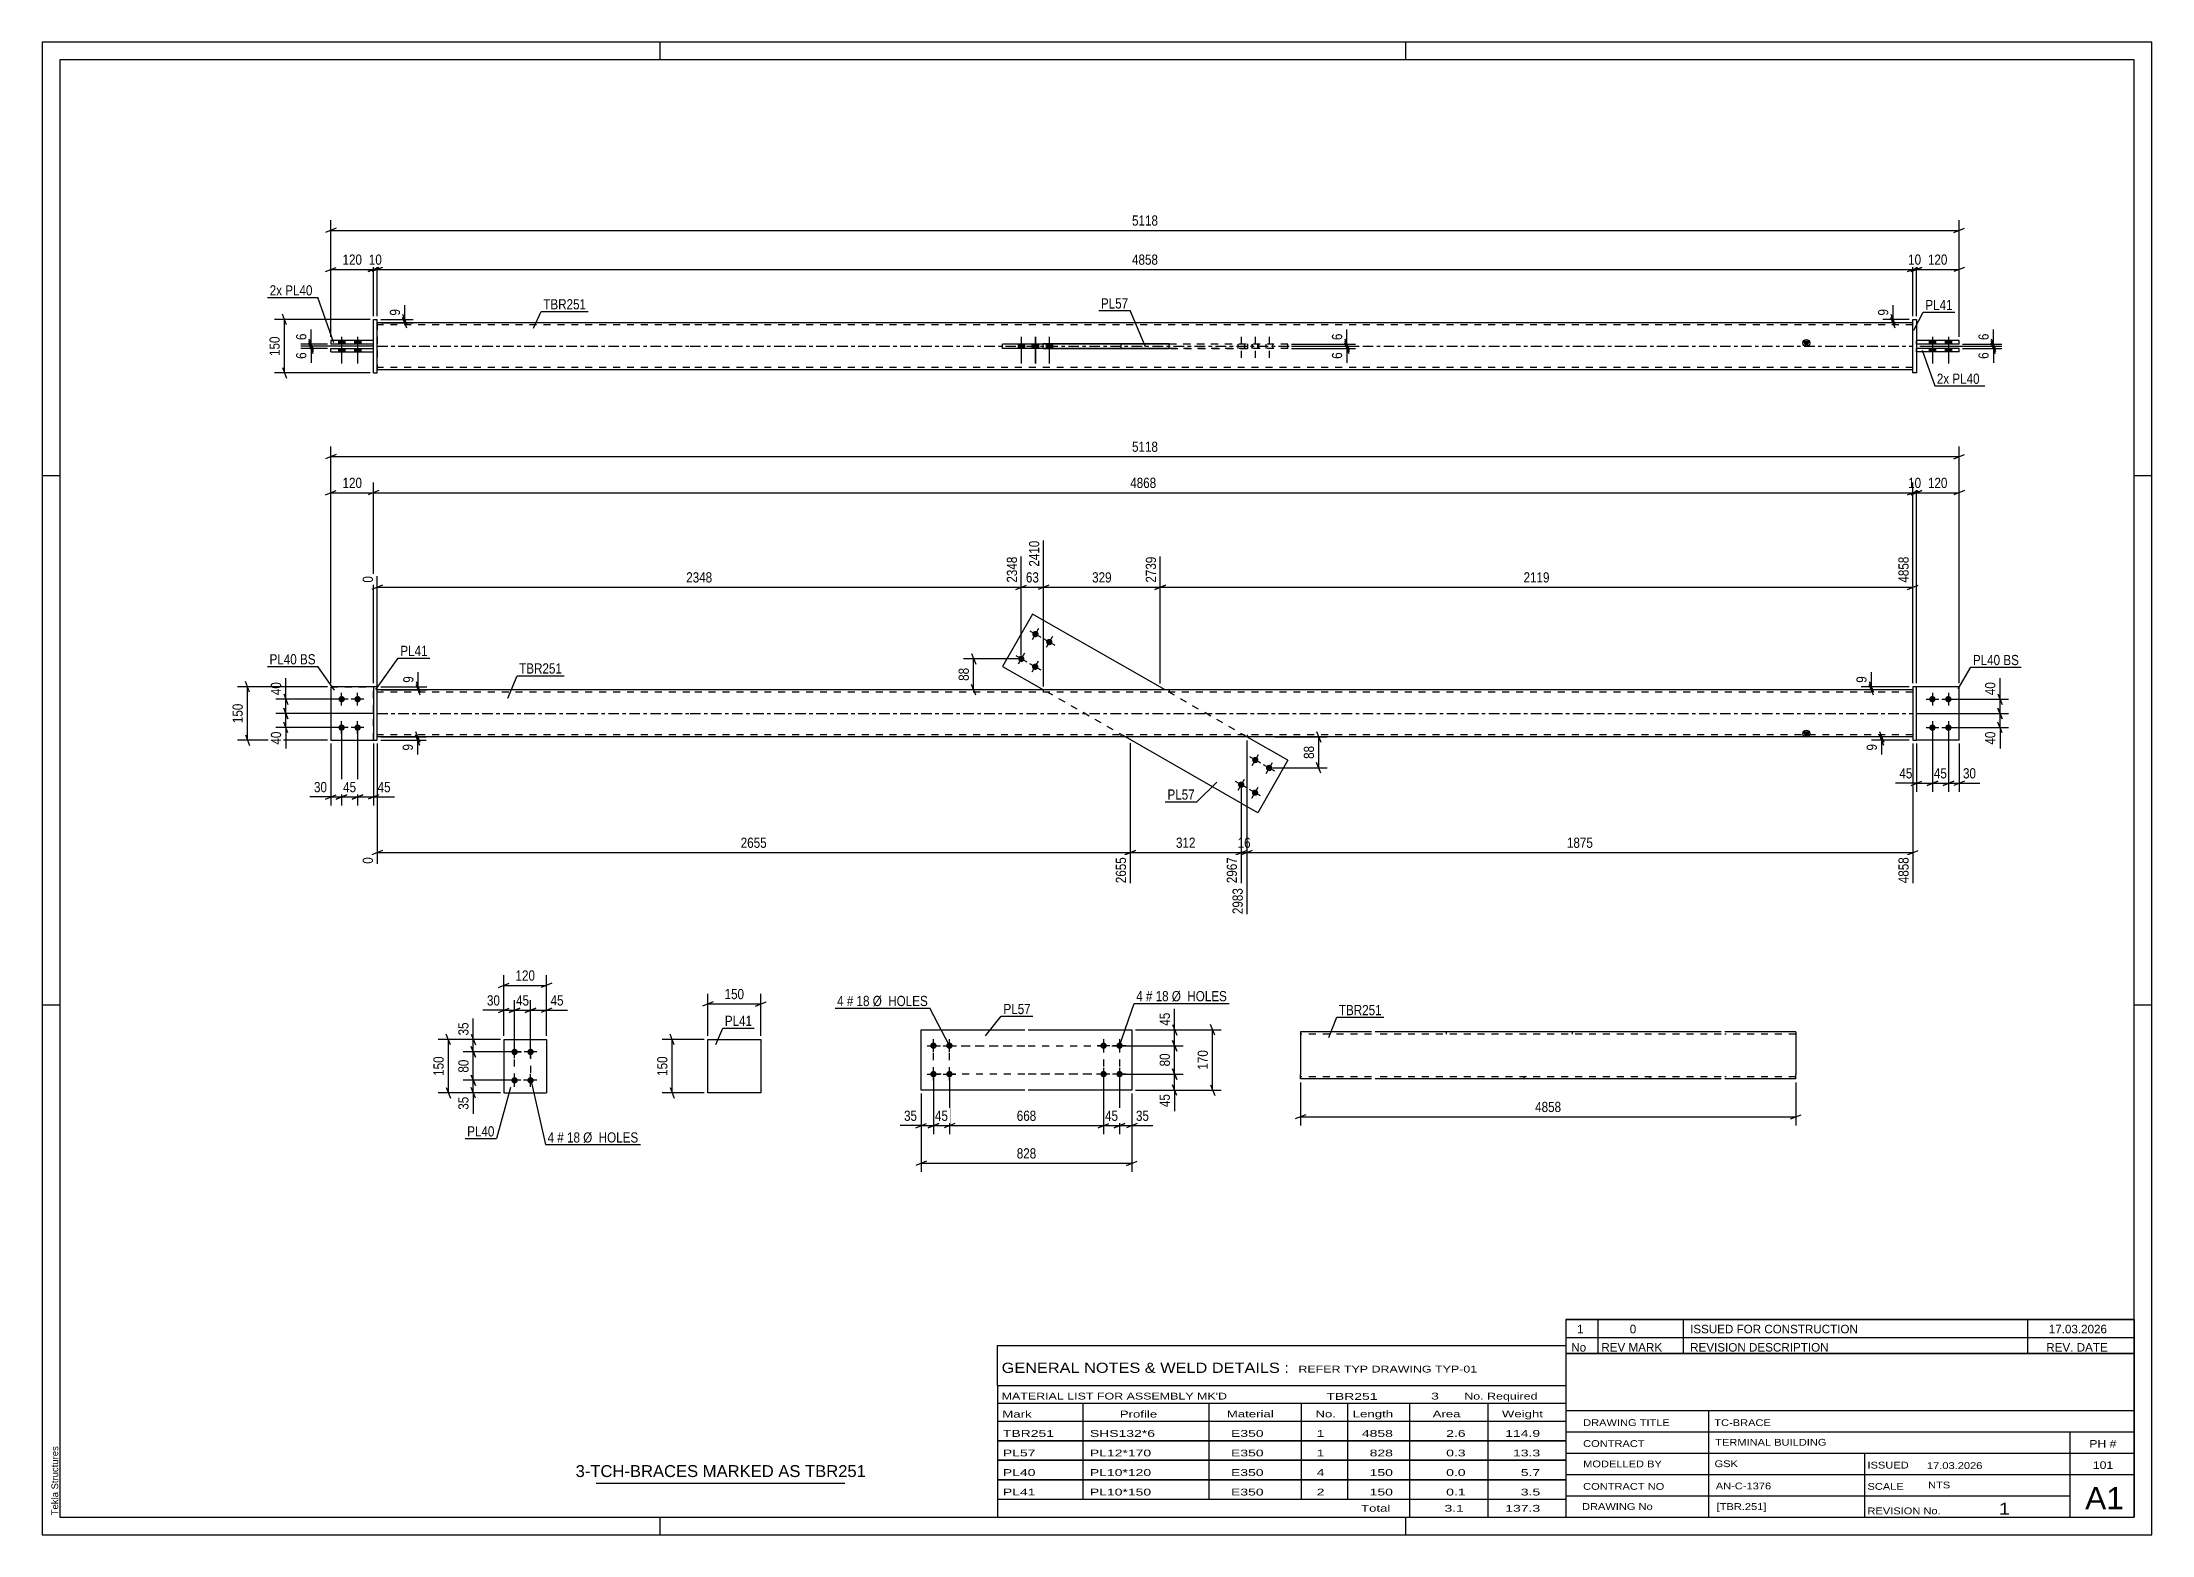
# Model space of a CAD drawing. Header units: millimetres. Extents: x 0 to 594, y 0 to 420.
import ezdxf

# ---------------------------------------------------------------- set-up
doc = ezdxf.new("R2010")
doc.units = ezdxf.units.MM
doc.linetypes.add('DXK_LINE_DOT2', pattern=[3.9198, 1.9599, -1.9599])
doc.linetypes.add('DXK_LINE_DOT3', pattern=[5.9187, 2.979, -0.9799, 0.9799, -0.9799])
doc.styles.add('Arial', font='ARIAL.TTF', dxfattribs={"height": 0.2})
doc.styles.add('Arial Narrow', font='ARIALN.TTF', dxfattribs={"height": 0.2})

# ---------------------------------------------------------------- blocks, each defined once
blk = doc.blocks.new('Unknown-581557676-1129')
at = {"color": 5, "linetype": 'Continuous'}
for p, q in [((594, 420), (0, 420)), ((0, 420), (0, 0)), ((174, 415), (174, 420)), ((384, 415), (384, 420)), ((594, 0), (594, 420)), ((589, 415), (5, 415)), ((5, 415), (5, 5)), ((589, 5), (589, 415)), ((5, 298), (0, 298)), ((594, 298), (589, 298)), ((5, 149), (0, 149)), ((594, 149), (589, 149)), ((0, 0), (594, 0)), ((5, 5), (589, 5)), ((174, 0), (174, 5)), ((384, 0), (384, 5))]:
    blk.add_line(p, q, dxfattribs=at)
at = {"color": 174, "linetype": 'Continuous', "style": 'Arial'}
blk.add_text('Tekla Structures', height=1.9102, rotation=90, dxfattribs=at).set_placement((4.5, 5.5))
blk = doc.blocks.new('Bolt-581557676-3721 - 3719')
at = {"linetype": 'Continuous'}
for points in [[(298.85, 136.73, -1), (298.85, 138.53, -1)], [(303.35, 136.73, -1), (303.35, 138.53, -1)], [(298.85, 128.73, -1), (298.85, 130.53, -1)], [(303.35, 128.73, -1), (303.35, 130.53, -1)]]:
    blk.add_hatch(color=1, dxfattribs=at).paths.add_polyline_path(points)
at = {"color": 1, "linetype": 'Continuous'}
for p, q in [((300.65, 137.63), (297.05, 137.63)), ((298.85, 139.43), (298.85, 135.83)), ((305.15, 137.63), (301.55, 137.63)), ((303.35, 139.43), (303.35, 135.83)), ((298.85, 131.43), (298.85, 127.83)), ((303.35, 131.43), (303.35, 127.83)), ((300.65, 129.63), (297.05, 129.63)), ((305.15, 129.63), (301.55, 129.63))]:
    blk.add_line(p, q, dxfattribs=at)
blk = doc.blocks.new('Part-581557676-3720 - 3719')
at = {"color": 2, "linetype": 'Continuous'}
for p, q in [((247.45, 142.13), (276.65, 142.13)), ((247.45, 125.13), (247.45, 142.13)), ((277.65, 142.13), (306.85, 142.13)), ((306.85, 142.13), (306.85, 125.13)), ((276.65, 125.13), (247.45, 125.13)), ((306.85, 125.13), (277.65, 125.13))]:
    blk.add_line(p, q, dxfattribs=at)
blk = doc.blocks.new('Bolt-581557676-3722 - 3719')
at = {"linetype": 'Continuous'}
for points in [[(250.95, 138.53, -1), (250.95, 136.73, -1)], [(255.45, 138.53, -1), (255.45, 136.73, -1)], [(250.95, 130.53, -1), (250.95, 128.73, -1)], [(255.45, 130.53, -1), (255.45, 128.73, -1)]]:
    blk.add_hatch(color=1, dxfattribs=at).paths.add_polyline_path(points)
at = {"color": 1, "linetype": 'Continuous'}
for p, q in [((249.15, 137.63), (252.75, 137.63)), ((250.95, 135.83), (250.95, 139.43)), ((253.65, 137.63), (257.25, 137.63)), ((255.45, 135.83), (255.45, 139.43)), ((250.95, 127.83), (250.95, 131.43)), ((255.45, 127.83), (255.45, 131.43)), ((249.15, 129.63), (252.75, 129.63)), ((253.65, 129.63), (257.25, 129.63))]:
    blk.add_line(p, q, dxfattribs=at)
blk = doc.blocks.new('Part-581557676-1555 - 1539')
at = {"color": 2, "linetype": 'Continuous'}
for p, q in [((130.01, 139.38), (130.01, 124.38)), ((130.01, 139.38), (142.01, 139.38)), ((142.01, 139.38), (142.01, 124.38)), ((130.01, 124.38), (142.01, 124.38))]:
    blk.add_line(p, q, dxfattribs=at)
blk = doc.blocks.new('Bolt-581557676-1560 - 1539')
at = {"linetype": 'Continuous'}
for points in [[(133.01, 134.98, -1), (133.01, 136.78, -1)], [(137.51, 134.98, -1), (137.51, 136.78, -1)], [(133.01, 126.98, -1), (133.01, 128.78, -1)], [(137.51, 126.98, -1), (137.51, 128.78, -1)]]:
    blk.add_hatch(color=1, dxfattribs=at).paths.add_polyline_path(points)
at = {"color": 1, "linetype": 'Continuous'}
for p, q in [((133.01, 134.08), (133.01, 137.68)), ((137.51, 134.08), (137.51, 137.68)), ((134.81, 135.88), (131.21, 135.88)), ((139.31, 135.88), (135.71, 135.88)), ((134.81, 127.88), (131.21, 127.88)), ((133.01, 126.08), (133.01, 129.68)), ((139.31, 127.88), (135.71, 127.88)), ((137.51, 126.08), (137.51, 129.68))]:
    blk.add_line(p, q, dxfattribs=at)
blk = doc.blocks.new('Part-581557676-1929 - 1907')
at = {"color": 2, "linetype": 'Continuous'}
for p, q in [((527.72, 238.64), (526.72, 238.64)), ((526.72, 238.64), (526.72, 223.64)), ((527.72, 223.64), (527.72, 238.64)), ((526.72, 223.64), (527.72, 223.64))]:
    blk.add_line(p, q, dxfattribs=at)
blk = doc.blocks.new('Part-581557676-1934 - 1907')
at = {"color": 2, "linetype": 'Continuous'}
for p, q in [((81.31, 238.64), (81.31, 223.64)), ((93.31, 238.64), (81.31, 238.64)), ((81.31, 223.64), (93.31, 223.64))]:
    blk.add_line(p, q, dxfattribs=at)
at = {"color": 7, "linetype": 'DXK_LINE_DOT2'}
blk.add_line((93.31, 223.64), (93.31, 238.64), dxfattribs=at)
blk = doc.blocks.new('Part-581557676-1918 - 1907')
at = {"linetype": 'Continuous'}
blk.add_hatch(color=2, dxfattribs=at).paths.add_polyline_path([(496.72, 224.54), (495.92, 225.94), (497.52, 225.94)])
at = {"color": 2, "linetype": 'Continuous'}
for p, q in [((182.31, 237.74), (94.31, 237.74)), ((526.72, 237.74), (182.41, 237.74)), ((496.72, 224.54), (495.92, 225.94)), ((495.92, 225.94), (497.52, 225.94)), ((497.52, 225.94), (496.72, 224.54)), ((182.31, 224.54), (94.31, 224.54)), ((526.72, 224.54), (182.41, 224.54))]:
    blk.add_line(p, q, dxfattribs=at)
at = {"color": 7, "linetype": 'DXK_LINE_DOT2'}
for p, q in [((94.31, 224.54), (94.31, 237.74)), ((281.84, 237.74), (281.84, 237.14)), ((317.31, 237.74), (317.31, 237.14)), ((526.72, 237.74), (526.72, 224.54)), ((182.31, 237.14), (94.31, 237.14)), ((526.72, 237.14), (182.41, 237.14)), ((182.31, 225.14), (94.31, 225.14)), ((526.72, 225.14), (182.41, 225.14)), ((303.85, 224.54), (303.85, 225.14)), ((339.33, 224.54), (339.33, 225.14))]:
    blk.add_line(p, q, dxfattribs=at)
at = {"color": 7, "linetype": 'DXK_LINE_DOT3'}
for p, q in [((94.31, 231.14), (182.31, 231.14)), ((182.41, 231.14), (526.72, 231.14))]:
    blk.add_line(p, q, dxfattribs=at)
at = {"color": 2, "linetype": 'Continuous'}
blk.add_circle((496.72, 225.44), 1, dxfattribs=at)
blk = doc.blocks.new('Part-581557676-1939 - 1907')
at = {"color": 7, "linetype": 'DXK_LINE_DOT2'}
for p, q in [((81.31, 238.64), (81.31, 223.64)), ((81.31, 238.64), (93.31, 238.64)), ((93.31, 238.64), (93.31, 223.64)), ((81.31, 223.64), (93.31, 223.64))]:
    blk.add_line(p, q, dxfattribs=at)
blk = doc.blocks.new('Part-581557676-1923 - 1907')
at = {"color": 2, "linetype": 'Continuous'}
for p, q in [((539.72, 238.64), (527.72, 238.64)), ((539.72, 223.64), (539.72, 238.64)), ((539.72, 223.64), (527.72, 223.64))]:
    blk.add_line(p, q, dxfattribs=at)
at = {"color": 7, "linetype": 'DXK_LINE_DOT2'}
blk.add_line((527.72, 223.64), (527.72, 238.64), dxfattribs=at)
blk = doc.blocks.new('Part-581557676-1928 - 1907')
at = {"color": 7, "linetype": 'DXK_LINE_DOT2'}
for p, q in [((539.72, 238.64), (527.72, 238.64)), ((527.72, 223.64), (527.72, 238.64)), ((539.72, 223.64), (539.72, 238.64)), ((539.72, 223.64), (527.72, 223.64))]:
    blk.add_line(p, q, dxfattribs=at)
blk = doc.blocks.new('Part-581557676-1954 - 1907')
at = {"color": 2, "linetype": 'Continuous'}
for p, q in [((94.31, 238.64), (93.31, 238.64)), ((93.31, 238.64), (93.31, 223.64)), ((94.31, 223.64), (94.31, 238.64)), ((93.31, 223.64), (94.31, 223.64))]:
    blk.add_line(p, q, dxfattribs=at)
blk = doc.blocks.new('Part-581557676-1959 - 1907')
at = {"color": 2, "linetype": 'Continuous'}
for p, q in [((278.85, 259.09), (270.41, 244.33)), ((316.16, 237.74), (278.85, 259.09)), ((270.41, 244.33), (281.94, 237.74)), ((342.31, 203.19), (305, 224.54)), ((350.75, 217.94), (339.23, 224.54)), ((350.75, 217.94), (342.31, 203.19))]:
    blk.add_line(p, q, dxfattribs=at)
at = {"color": 7, "linetype": 'DXK_LINE_DOT2'}
for p, q in [((305, 224.54), (281.94, 237.74)), ((339.23, 224.54), (316.16, 237.74))]:
    blk.add_line(p, q, dxfattribs=at)
blk = doc.blocks.new('Bolt-581557676-1960 - 1907')
at = {"linetype": 'Continuous'}
for points in [[(532.22, 236.04, -1), (532.22, 234.24, -1)], [(536.72, 236.04, -1), (536.72, 234.24, -1)], [(532.22, 228.04, -1), (532.22, 226.24, -1)], [(536.72, 228.04, -1), (536.72, 226.24, -1)]]:
    blk.add_hatch(color=1, dxfattribs=at).paths.add_polyline_path(points)
at = {"color": 1, "linetype": 'Continuous'}
for p, q in [((530.42, 235.14), (534.02, 235.14)), ((532.22, 236.94), (532.22, 233.34)), ((534.92, 235.14), (538.52, 235.14)), ((536.72, 236.94), (536.72, 233.34)), ((530.42, 227.14), (534.02, 227.14)), ((532.22, 228.94), (532.22, 225.34)), ((534.92, 227.14), (538.52, 227.14)), ((536.72, 228.94), (536.72, 225.34))]:
    blk.add_line(p, q, dxfattribs=at)
blk = doc.blocks.new('Bolt-581557676-1961 - 1907')
at = {"linetype": 'Continuous'}
for points in [[(84.31, 234.24, -1), (84.31, 236.04, -1)], [(88.81, 234.24, -1), (88.81, 236.04, -1)], [(84.31, 226.24, -1), (84.31, 228.04, -1)], [(88.81, 226.24, -1), (88.81, 228.04, -1)]]:
    blk.add_hatch(color=1, dxfattribs=at).paths.add_polyline_path(points)
at = {"color": 1, "linetype": 'Continuous'}
for p, q in [((86.11, 235.14), (82.51, 235.14)), ((84.31, 233.34), (84.31, 236.94)), ((90.61, 235.14), (87.01, 235.14)), ((88.81, 233.34), (88.81, 236.94)), ((86.11, 227.14), (82.51, 227.14)), ((84.31, 225.34), (84.31, 228.94)), ((90.61, 227.14), (87.01, 227.14)), ((88.81, 225.34), (88.81, 228.94))]:
    blk.add_line(p, q, dxfattribs=at)
blk = doc.blocks.new('Bolt-581557676-1962 - 1907')
at = {"linetype": 'Continuous'}
for points in [[(280.1, 254.23, -1), (279.21, 252.66, -1)], [(284.01, 251.99, -1), (283.12, 250.43, -1)], [(276.13, 247.28, -1), (275.24, 245.72, -1)], [(280.04, 245.05, -1), (279.14, 243.48, -1)]]:
    blk.add_hatch(color=1, dxfattribs=at).paths.add_polyline_path(points)
at = {"color": 1, "linetype": 'Continuous'}
for p, q in [((278.09, 254.34), (281.22, 252.55)), ((280.55, 255.01), (278.76, 251.88)), ((282, 252.1), (285.12, 250.31)), ((284.46, 252.77), (282.67, 249.65)), ((274.12, 247.39), (277.25, 245.61)), ((276.58, 248.06), (274.79, 244.94)), ((278.03, 245.16), (281.15, 243.37)), ((280.48, 245.83), (278.69, 242.7))]:
    blk.add_line(p, q, dxfattribs=at)
blk = doc.blocks.new('Bolt-581557676-1963 - 1907')
at = {"linetype": 'Continuous'}
for points in [[(341.13, 217.23, -1), (342.02, 218.79, -1)], [(345.03, 214.99, -1), (345.93, 216.56, -1)], [(337.15, 210.29, -1), (338.05, 211.85, -1)], [(341.06, 208.05, -1), (341.95, 209.61, -1)]]:
    blk.add_hatch(color=1, dxfattribs=at).paths.add_polyline_path(points)
at = {"color": 1, "linetype": 'Continuous'}
for p, q in [((343.14, 217.12), (340.01, 218.9)), ((340.68, 216.45), (342.47, 219.57)), ((347.04, 214.88), (343.92, 216.67)), ((344.59, 214.21), (346.37, 217.34)), ((339.16, 210.17), (336.04, 211.96)), ((336.71, 209.5), (338.5, 212.63)), ((343.07, 207.94), (339.94, 209.73)), ((340.61, 207.27), (342.4, 210.39))]:
    blk.add_line(p, q, dxfattribs=at)
blk = doc.blocks.new('Part-581557676-2357 - 2338')
at = {"color": 2, "linetype": 'Continuous'}
for p, q in [((539.72, 333.85), (527.72, 333.85)), ((527.72, 332.85), (527.72, 333.85)), ((539.72, 332.85), (527.72, 332.85)), ((539.72, 332.85), (539.72, 333.85))]:
    blk.add_line(p, q, dxfattribs=at)
blk = doc.blocks.new('Bolt-581557676-2341 - 2338')
at = {"color": 1, "linetype": 'DXK_LINE_DOT2'}
for p, q in [((336.7, 335.05), (336.7, 333.85)), ((337.6, 337.05), (337.6, 329.55)), ((338.5, 335.05), (338.5, 333.85)), ((340.61, 335.05), (340.61, 333.85)), ((340.67, 335.05), (340.67, 333.85)), ((341.51, 337.05), (341.51, 329.55)), ((341.57, 337.05), (341.57, 329.55)), ((342.41, 335.05), (342.41, 333.85)), ((342.47, 335.05), (342.47, 333.85)), ((344.58, 335.05), (344.58, 333.85)), ((345.48, 337.05), (345.48, 329.55)), ((346.38, 335.05), (346.38, 333.85))]:
    blk.add_line(p, q, dxfattribs=at)
blk = doc.blocks.new('Bolt-581557676-2342 - 2338')
at = {"linetype": 'Continuous'}
for points in [[(276.58, 335.05), (274.78, 335.05), (274.78, 333.85), (276.58, 333.85)], [(280.49, 335.05), (278.69, 335.05), (278.69, 333.85), (280.49, 333.85)], [(280.56, 335.05), (278.76, 335.05), (278.76, 333.85), (280.56, 333.85)], [(284.46, 335.05), (282.66, 335.05), (282.66, 333.85), (284.46, 333.85)]]:
    blk.add_hatch(color=1, dxfattribs=at).paths.add_polyline_path(points)
at = {"color": 1, "linetype": 'Continuous'}
for p, q in [((274.78, 335.05), (274.78, 333.85)), ((275.68, 337.05), (275.68, 329.55)), ((276.58, 335.05), (276.58, 333.85)), ((278.69, 335.05), (278.69, 333.85)), ((278.76, 335.05), (278.76, 333.85)), ((279.59, 337.05), (279.59, 329.55)), ((279.66, 337.05), (279.66, 329.55)), ((280.49, 335.05), (280.49, 333.85)), ((280.56, 335.05), (280.56, 333.85)), ((282.66, 335.05), (282.66, 333.85)), ((283.56, 337.05), (283.56, 329.55)), ((284.46, 335.05), (284.46, 333.85))]:
    blk.add_line(p, q, dxfattribs=at)
blk = doc.blocks.new('Part-581557676-2352 - 2338')
at = {"linetype": 'Continuous'}
blk.add_hatch(color=2, dxfattribs=at).paths.add_polyline_path([(496.72, 334.45), (495.92, 335.85), (497.52, 335.85)])
at = {"color": 2, "linetype": 'Continuous'}
for p, q in [((182.31, 341.05), (94.31, 341.05)), ((526.72, 341.05), (182.41, 341.05)), ((317.31, 335.15), (281.84, 335.15)), ((281.84, 335.05), (281.84, 335.15)), ((281.84, 333.85), (281.84, 333.75)), ((317.31, 333.75), (281.84, 333.75)), ((303.85, 335.05), (303.85, 335.15)), ((303.85, 333.85), (303.85, 333.75)), ((317.31, 333.75), (317.31, 335.15)), ((496.72, 334.45), (495.92, 335.85)), ((495.92, 335.85), (497.52, 335.85)), ((497.52, 335.85), (496.72, 334.45)), ((182.31, 327.85), (94.31, 327.85)), ((526.72, 327.85), (182.41, 327.85))]:
    blk.add_line(p, q, dxfattribs=at)
at = {"color": 7, "linetype": 'DXK_LINE_DOT2'}
for p, q in [((94.31, 341.05), (94.31, 327.85)), ((182.31, 340.45), (94.31, 340.45)), ((526.72, 340.45), (182.41, 340.45)), ((526.72, 327.85), (526.72, 341.05)), ((281.84, 333.75), (281.84, 335.05)), ((303.85, 333.75), (303.85, 335.05)), ((317.31, 335.15), (339.33, 335.15)), ((339.33, 333.75), (317.31, 333.75)), ((339.33, 335.15), (339.33, 333.75)), ((182.31, 328.45), (94.31, 328.45)), ((526.72, 328.45), (182.41, 328.45))]:
    blk.add_line(p, q, dxfattribs=at)
at = {"color": 7, "linetype": 'DXK_LINE_DOT3'}
for p, q in [((94.31, 334.45), (182.31, 334.45)), ((182.41, 334.45), (526.72, 334.45))]:
    blk.add_line(p, q, dxfattribs=at)
at = {"color": 2, "linetype": 'Continuous'}
blk.add_circle((496.72, 335.35), 1, dxfattribs=at)
blk = doc.blocks.new('Part-581557676-2362 - 2338')
at = {"color": 2, "linetype": 'Continuous'}
for p, q in [((539.72, 336.05), (527.72, 336.05)), ((527.72, 335.05), (527.72, 336.05)), ((539.72, 335.05), (527.72, 335.05)), ((539.72, 335.05), (539.72, 336.05))]:
    blk.add_line(p, q, dxfattribs=at)
blk = doc.blocks.new('Part-581557676-2367 - 2338')
at = {"color": 2, "linetype": 'Continuous'}
for p, q in [((526.72, 326.95), (526.72, 341.95)), ((526.72, 341.95), (527.72, 341.95)), ((527.72, 341.95), (527.72, 326.95)), ((527.72, 326.95), (526.72, 326.95))]:
    blk.add_line(p, q, dxfattribs=at)
blk = doc.blocks.new('Part-581557676-2372 - 2338')
at = {"color": 2, "linetype": 'Continuous'}
for p, q in [((81.31, 332.85), (81.31, 333.85)), ((81.31, 333.85), (93.31, 333.85)), ((81.31, 332.85), (93.31, 332.85)), ((93.31, 332.85), (93.31, 333.85))]:
    blk.add_line(p, q, dxfattribs=at)
blk = doc.blocks.new('Part-581557676-2377 - 2338')
at = {"color": 2, "linetype": 'Continuous'}
for p, q in [((81.31, 336.05), (81.31, 335.05)), ((93.31, 336.05), (81.31, 336.05)), ((93.31, 335.05), (81.31, 335.05)), ((93.31, 335.05), (93.31, 336.05))]:
    blk.add_line(p, q, dxfattribs=at)
blk = doc.blocks.new('Part-581557676-2378 - 2338')
at = {"color": 2, "linetype": 'Continuous'}
for p, q in [((93.31, 326.95), (93.31, 341.95)), ((93.31, 341.95), (94.31, 341.95)), ((94.31, 326.95), (94.31, 341.95)), ((93.31, 326.95), (94.31, 326.95))]:
    blk.add_line(p, q, dxfattribs=at)
blk = doc.blocks.new('Bolt-581557676-2379 - 2338')
at = {"linetype": 'Continuous'}
for points in [[(533.12, 336.05), (531.32, 336.05), (531.32, 335.05), (533.12, 335.05)], [(533.12, 336.05), (531.32, 336.05), (531.32, 335.05), (533.12, 335.05)], [(533.12, 333.85), (531.32, 333.85), (531.32, 332.85), (533.12, 332.85)], [(533.12, 333.85), (531.32, 333.85), (531.32, 332.85), (533.12, 332.85)], [(537.62, 336.05), (535.82, 336.05), (535.82, 335.05), (537.62, 335.05)], [(537.62, 336.05), (535.82, 336.05), (535.82, 335.05), (537.62, 335.05)], [(537.62, 333.85), (535.82, 333.85), (535.82, 332.85), (537.62, 332.85)], [(537.62, 333.85), (535.82, 333.85), (535.82, 332.85), (537.62, 332.85)]]:
    blk.add_hatch(color=1, dxfattribs=at).paths.add_polyline_path(points)
at = {"color": 1, "linetype": 'Continuous'}
for p, q in [((531.32, 336.05), (531.32, 335.05)), ((531.32, 336.05), (531.32, 335.05)), ((531.32, 333.85), (531.32, 332.85)), ((531.32, 333.85), (531.32, 332.85)), ((532.22, 337.05), (532.22, 329.55)), ((532.22, 337.05), (532.22, 329.55)), ((533.12, 336.05), (533.12, 335.05)), ((533.12, 336.05), (533.12, 335.05)), ((533.12, 333.85), (533.12, 332.85)), ((533.12, 333.85), (533.12, 332.85)), ((535.82, 336.05), (535.82, 335.05)), ((535.82, 336.05), (535.82, 335.05)), ((535.82, 333.85), (535.82, 332.85)), ((535.82, 333.85), (535.82, 332.85)), ((536.72, 337.05), (536.72, 329.55)), ((536.72, 337.05), (536.72, 329.55)), ((537.62, 336.05), (537.62, 335.05)), ((537.62, 336.05), (537.62, 335.05)), ((537.62, 333.85), (537.62, 332.85)), ((537.62, 333.85), (537.62, 332.85))]:
    blk.add_line(p, q, dxfattribs=at)
blk = doc.blocks.new('Bolt-581557676-2380 - 2338')
at = {"linetype": 'Continuous'}
for points in [[(83.41, 335.05), (85.21, 335.05), (85.21, 336.05), (83.41, 336.05)], [(83.41, 335.05), (85.21, 335.05), (85.21, 336.05), (83.41, 336.05)], [(83.41, 332.85), (85.21, 332.85), (85.21, 333.85), (83.41, 333.85)], [(83.41, 332.85), (85.21, 332.85), (85.21, 333.85), (83.41, 333.85)], [(87.91, 335.05), (89.71, 335.05), (89.71, 336.05), (87.91, 336.05)], [(87.91, 335.05), (89.71, 335.05), (89.71, 336.05), (87.91, 336.05)], [(87.91, 332.85), (89.71, 332.85), (89.71, 333.85), (87.91, 333.85)], [(87.91, 332.85), (89.71, 332.85), (89.71, 333.85), (87.91, 333.85)]]:
    blk.add_hatch(color=1, dxfattribs=at).paths.add_polyline_path(points)
at = {"color": 1, "linetype": 'Continuous'}
for p, q in [((83.41, 336.05), (83.41, 335.05)), ((83.41, 336.05), (83.41, 335.05)), ((83.41, 333.85), (83.41, 332.85)), ((83.41, 333.85), (83.41, 332.85)), ((84.31, 337.05), (84.31, 329.55)), ((84.31, 337.05), (84.31, 329.55)), ((85.21, 336.05), (85.21, 335.05)), ((85.21, 336.05), (85.21, 335.05)), ((85.21, 333.85), (85.21, 332.85)), ((85.21, 333.85), (85.21, 332.85)), ((87.91, 336.05), (87.91, 335.05)), ((87.91, 336.05), (87.91, 335.05)), ((87.91, 333.85), (87.91, 332.85)), ((87.91, 333.85), (87.91, 332.85)), ((88.81, 337.05), (88.81, 329.55)), ((88.81, 337.05), (88.81, 329.55)), ((89.71, 336.05), (89.71, 335.05)), ((89.71, 336.05), (89.71, 335.05)), ((89.71, 333.85), (89.71, 332.85)), ((89.71, 333.85), (89.71, 332.85))]:
    blk.add_line(p, q, dxfattribs=at)
blk = doc.blocks.new('Part-581557676-2385 - 2338')
at = {"color": 2, "linetype": 'Continuous'}
for p, q in [((270.41, 333.85), (270.41, 335.05)), ((317.31, 335.05), (270.41, 335.05)), ((317.31, 333.85), (270.41, 333.85)), ((278.85, 333.85), (278.85, 335.05))]:
    blk.add_line(p, q, dxfattribs=at)
at = {"color": 7, "linetype": 'DXK_LINE_DOT2'}
for p, q in [((350.75, 335.05), (317.31, 335.05)), ((350.75, 333.85), (317.31, 333.85)), ((342.31, 333.85), (342.31, 335.05)), ((350.75, 333.85), (350.75, 335.05))]:
    blk.add_line(p, q, dxfattribs=at)
blk = doc.blocks.new('Part-581557676-1515 - 1499')
at = {"color": 2, "linetype": 'Continuous'}
for p, q in [((187.38, 139.38), (202.38, 139.38)), ((187.38, 124.38), (187.38, 139.38)), ((202.38, 139.38), (202.38, 124.38)), ((202.38, 124.38), (187.38, 124.38))]:
    blk.add_line(p, q, dxfattribs=at)
blk = doc.blocks.new('Part-581557676-1480 - 1462')
at = {"color": 2, "linetype": 'Continuous'}
for p, q in [((374.28, 141.51), (354.28, 141.51)), ((354.28, 141.51), (354.28, 129.51)), ((472.77, 141.51), (375.28, 141.51)), ((493.77, 141.51), (473.77, 141.51)), ((493.77, 141.51), (493.77, 129.51)), ((354.28, 128.66), (354.28, 129.51)), ((354.28, 128.4), (354.28, 128.66)), ((354.28, 128.31), (354.28, 128.4)), ((374.28, 128.31), (354.28, 128.31)), ((472.77, 128.31), (375.28, 128.31)), ((493.77, 128.31), (473.77, 128.31)), ((493.77, 128.31), (493.77, 129.51))]:
    blk.add_line(p, q, dxfattribs=at)
at = {"color": 7, "linetype": 'DXK_LINE_DOT2'}
for p, q in [((374.28, 140.91), (354.28, 140.91)), ((472.77, 140.91), (375.28, 140.91)), ((395.28, 141.51), (395.28, 140.91)), ((430.75, 141.51), (430.75, 140.91)), ((493.77, 140.91), (473.77, 140.91)), ((493.77, 140.91), (493.77, 140.86)), ((493.77, 140.86), (493.77, 140.91)), ((493.77, 140.77), (493.77, 140.86)), ((493.77, 140.86), (493.77, 140.77)), ((354.28, 129.05), (354.28, 129.51)), ((354.28, 128.66), (354.28, 129.28)), ((354.28, 128.91), (354.28, 128.95)), ((354.28, 128.91), (354.28, 128.95)), ((374.28, 128.91), (354.28, 128.91)), ((354.28, 128.31), (354.28, 128.31)), ((472.77, 128.91), (375.28, 128.91)), ((417.29, 128.31), (417.29, 128.91)), ((452.77, 128.31), (452.77, 128.91)), ((493.77, 128.91), (473.77, 128.91)), ((493.77, 128.95), (493.77, 129.28)), ((493.77, 128.91), (493.77, 128.95))]:
    blk.add_line(p, q, dxfattribs=at)
blk = doc.blocks.new('Rectangle-581557676-3895 - 3719')
at = {"color": 1, "linetype": 'DXK_LINE_DOT2'}
for p, q in [((250.95, 137.63), (276.65, 137.63)), ((250.95, 129.63), (250.95, 137.63)), ((277.65, 137.63), (303.35, 137.63)), ((303.35, 137.63), (303.35, 129.63)), ((276.65, 129.63), (250.95, 129.63)), ((303.35, 129.63), (277.65, 129.63))]:
    blk.add_line(p, q, dxfattribs=at)
blk = doc.blocks.new('Rectangle-581557676-1675 - 1539')
at = {"color": 1, "linetype": 'DXK_LINE_DOT2'}
blk.add_lwpolyline([(133.01, 135.88), (137.51, 135.88), (137.51, 127.88), (133.01, 127.88), (133.01, 135.88)], close=True, dxfattribs=at)
blk = doc.blocks.new('Rectangle-581557676-3905 - 3719')
at = {"color": 1, "linetype": 'DXK_LINE_DOT2'}
for p, q in [((255.45, 137.63), (276.65, 137.63)), ((255.45, 129.63), (255.45, 137.63)), ((277.65, 137.63), (298.85, 137.63)), ((298.85, 137.63), (298.85, 129.63)), ((276.65, 129.63), (255.45, 129.63)), ((298.85, 129.63), (277.65, 129.63))]:
    blk.add_line(p, q, dxfattribs=at)
blk = doc.blocks.new('StraightDimension-581557676-3727 - 3719')
at = {"color": 7, "linetype": 'Continuous'}
for p, q in [((303.35, 128.63), (303.35, 112.73)), ((306.85, 124.13), (306.85, 112.73)), ((301.85, 114.53), (304.85, 115.73)), ((303.35, 115.13), (306.85, 115.13)), ((308.35, 115.73), (305.35, 114.53))]:
    blk.add_line(p, q, dxfattribs=at)
at = {"color": 0}
blk.add_wipeout([(312.23, 115.88), (312.23, 120.08), (307.37, 120.08), (307.37, 115.88)], dxfattribs=at)
at = {"color": 7, "linetype": 'Continuous'}
blk.add_line((306.85, 115.13), (312.75, 115.13), dxfattribs=at)
blk.add_line((306.85, 115.13), (312.75, 115.13), dxfattribs=at)
at = {"color": 3, "style": 'Arial Narrow'}
blk.add_text('35', height=2.863, dxfattribs=at).set_placement((307.97, 116.48))
blk = doc.blocks.new('StraightDimension-581557676-3728 - 3719')
at = {"color": 7, "linetype": 'Continuous'}
for p, q in [((298.85, 128.63), (298.85, 112.73)), ((303.35, 128.63), (303.35, 112.73)), ((297.35, 114.53), (300.35, 115.73)), ((298.85, 115.13), (303.35, 115.13)), ((304.85, 115.73), (301.85, 114.53))]:
    blk.add_line(p, q, dxfattribs=at)
at = {"color": 0}
blk.add_wipeout([(303.53, 115.88), (303.53, 120.08), (298.67, 120.08), (298.67, 115.88)], dxfattribs=at)
at = {"color": 3, "style": 'Arial Narrow'}
blk.add_text('45', height=2.863, dxfattribs=at).set_placement((299.27, 116.48))
blk = doc.blocks.new('StraightDimension-581557676-3729 - 3719')
at = {"color": 7, "linetype": 'Continuous'}
for p, q in [((255.45, 128.63), (255.45, 112.73)), ((298.85, 128.63), (298.85, 112.73)), ((256.95, 115.73), (253.95, 114.53)), ((255.45, 115.13), (298.85, 115.13)), ((297.35, 114.53), (300.35, 115.73))]:
    blk.add_line(p, q, dxfattribs=at)
at = {"color": 0}
blk.add_wipeout([(280.49, 115.88), (280.49, 120.08), (273.81, 120.08), (273.81, 115.88)], dxfattribs=at)
at = {"color": 3, "style": 'Arial Narrow'}
blk.add_text('668', height=2.863, dxfattribs=at).set_placement((274.41, 116.48))
blk = doc.blocks.new('StraightDimension-581557676-3730 - 3719')
at = {"color": 7, "linetype": 'Continuous'}
for p, q in [((250.95, 128.63), (250.95, 112.73)), ((255.45, 128.63), (255.45, 112.73)), ((249.45, 114.53), (252.45, 115.73)), ((250.95, 115.13), (255.45, 115.13)), ((256.95, 115.73), (253.95, 114.53))]:
    blk.add_line(p, q, dxfattribs=at)
at = {"color": 0}
blk.add_wipeout([(255.63, 115.88), (255.63, 120.08), (250.77, 120.08), (250.77, 115.88)], dxfattribs=at)
at = {"color": 3, "style": 'Arial Narrow'}
blk.add_text('45', height=2.863, dxfattribs=at).set_placement((251.37, 116.48))
blk = doc.blocks.new('StraightDimension-581557676-3731 - 3719')
at = {"color": 7, "linetype": 'Continuous'}
for p, q in [((250.95, 128.63), (250.95, 112.73)), ((247.45, 124.13), (247.45, 112.73)), ((245.95, 114.53), (248.95, 115.73)), ((247.45, 115.13), (250.95, 115.13)), ((252.45, 115.73), (249.45, 114.53))]:
    blk.add_line(p, q, dxfattribs=at)
at = {"color": 0}
blk.add_wipeout([(246.92, 115.88), (246.92, 120.08), (242.07, 120.08), (242.07, 115.88)], dxfattribs=at)
at = {"color": 7, "linetype": 'Continuous'}
blk.add_line((247.45, 115.13), (241.54, 115.13), dxfattribs=at)
blk.add_line((247.45, 115.13), (241.54, 115.13), dxfattribs=at)
at = {"color": 3, "style": 'Arial Narrow'}
blk.add_text('35', height=2.863, dxfattribs=at).set_placement((242.67, 116.48))
blk = doc.blocks.new('StraightDimension-581557676-3747 - 3719')
at = {"color": 7, "linetype": 'Continuous'}
for p, q in [((247.45, 124.13), (247.45, 102.15)), ((306.85, 124.13), (306.85, 102.15)), ((248.95, 105.15), (245.95, 103.95)), ((247.45, 104.55), (306.85, 104.55)), ((305.35, 103.95), (308.35, 105.15))]:
    blk.add_line(p, q, dxfattribs=at)
at = {"color": 0}
blk.add_wipeout([(280.49, 105.3), (280.49, 109.5), (273.81, 109.5), (273.81, 105.3)], dxfattribs=at)
at = {"color": 3, "style": 'Arial Narrow'}
blk.add_text('828', height=2.863, dxfattribs=at).set_placement((274.41, 105.9))
blk = doc.blocks.new('StraightDimension-581557676-3767 - 3719')
at = {"color": 7, "linetype": 'Continuous'}
for p, q in [((330.15, 140.63), (328.95, 143.63)), ((307.85, 142.13), (331.95, 142.13)), ((329.55, 125.13), (329.55, 142.13)), ((307.85, 125.13), (331.95, 125.13)), ((328.95, 126.63), (330.15, 123.63))]:
    blk.add_line(p, q, dxfattribs=at)
at = {"color": 0}
blk.add_wipeout([(328.8, 136.97), (324.6, 136.97), (324.6, 130.29), (328.8, 130.29)], dxfattribs=at)
at = {"color": 3, "style": 'Arial Narrow'}
blk.add_text('170', height=2.863, rotation=90.00021, dxfattribs=at).set_placement((328.2, 130.89))
blk = doc.blocks.new('StraightDimension-581557676-3873 - 3719')
at = {"color": 7, "linetype": 'Continuous'}
for p, q in [((318.26, 143.63), (319.46, 140.63)), ((304.35, 137.63), (321.26, 137.63)), ((307.85, 142.13), (321.26, 142.13)), ((319.46, 136.13), (318.26, 139.13)), ((318.86, 137.63), (318.86, 142.13))]:
    blk.add_line(p, q, dxfattribs=at)
at = {"color": 0}
blk.add_wipeout([(318.11, 147.51), (313.91, 147.51), (313.91, 142.66), (318.11, 142.66)], dxfattribs=at)
at = {"color": 7, "linetype": 'Continuous'}
blk.add_line((318.86, 142.13), (318.86, 148.04), dxfattribs=at)
blk.add_line((318.86, 142.13), (318.86, 148.04), dxfattribs=at)
at = {"color": 3, "style": 'Arial Narrow'}
blk.add_text('45', height=2.863, rotation=90.00021, dxfattribs=at).set_placement((317.51, 143.26))
blk = doc.blocks.new('StraightDimension-581557676-3874 - 3719')
at = {"color": 7, "linetype": 'Continuous'}
for p, q in [((304.35, 137.63), (321.26, 137.63)), ((318.26, 139.13), (319.46, 136.13)), ((318.86, 129.63), (318.86, 137.63)), ((319.46, 128.13), (318.26, 131.13)), ((304.35, 129.63), (321.26, 129.63))]:
    blk.add_line(p, q, dxfattribs=at)
at = {"color": 0}
blk.add_wipeout([(318.11, 136.06), (313.91, 136.06), (313.91, 131.2), (318.11, 131.2)], dxfattribs=at)
at = {"color": 3, "style": 'Arial Narrow'}
blk.add_text('80', height=2.863, rotation=90.00021, dxfattribs=at).set_placement((317.51, 131.8))
blk = doc.blocks.new('StraightDimension-581557676-3875 - 3719')
at = {"color": 7, "linetype": 'Continuous'}
for p, q in [((318.26, 131.13), (319.46, 128.13)), ((304.35, 129.63), (321.26, 129.63)), ((307.85, 125.13), (321.26, 125.13)), ((319.46, 123.63), (318.26, 126.63)), ((318.86, 125.13), (318.86, 129.63))]:
    blk.add_line(p, q, dxfattribs=at)
at = {"color": 0}
blk.add_wipeout([(318.11, 124.61), (313.91, 124.61), (313.91, 119.75), (318.11, 119.75)], dxfattribs=at)
at = {"color": 7, "linetype": 'Continuous'}
blk.add_line((318.86, 125.13), (318.86, 119.22), dxfattribs=at)
blk.add_line((318.86, 125.13), (318.86, 119.22), dxfattribs=at)
at = {"color": 3, "style": 'Arial Narrow'}
blk.add_text('45', height=2.863, rotation=90.00021, dxfattribs=at).set_placement((317.51, 120.35))
blk = doc.blocks.new('StraightDimension-581557676-1595 - 1539')
at = {"color": 7, "linetype": 'Continuous'}
for p, q in [((133.01, 136.88), (133.01, 150.44)), ((137.51, 136.88), (137.51, 150.44)), ((131.51, 146.99), (134.51, 148.19)), ((133.01, 147.59), (137.51, 147.59)), ((139.01, 148.19), (136.01, 146.99))]:
    blk.add_line(p, q, dxfattribs=at)
at = {"color": 0}
blk.add_wipeout([(137.69, 148.34), (137.69, 152.54), (132.83, 152.54), (132.83, 148.34)], dxfattribs=at)
at = {"color": 3, "style": 'Arial Narrow'}
blk.add_text('45', height=2.863, dxfattribs=at).set_placement((133.43, 148.94))
blk = doc.blocks.new('StraightDimension-581557676-1562 - 1539')
at = {"color": 7, "linetype": 'Continuous'}
for p, q in [((128.51, 153.99), (131.51, 155.19)), ((130.01, 140.38), (130.01, 157.44)), ((130.01, 154.59), (142.01, 154.59)), ((143.51, 155.19), (140.51, 153.99)), ((142.01, 140.38), (142.01, 157.44))]:
    blk.add_line(p, q, dxfattribs=at)
at = {"color": 0}
blk.add_wipeout([(139.35, 155.34), (139.35, 159.54), (132.67, 159.54), (132.67, 155.34)], dxfattribs=at)
at = {"color": 3, "style": 'Arial Narrow'}
blk.add_text('120', height=2.863, dxfattribs=at).set_placement((133.27, 155.94))
blk = doc.blocks.new('StraightDimension-581557676-1582 - 1539')
at = {"color": 7, "linetype": 'Continuous'}
for p, q in [((130.01, 140.38), (130.01, 150.44)), ((133.01, 136.88), (133.01, 150.44)), ((128.51, 146.99), (131.51, 148.19)), ((130.01, 147.59), (133.01, 147.59)), ((134.51, 148.19), (131.51, 146.99))]:
    blk.add_line(p, q, dxfattribs=at)
at = {"color": 0}
blk.add_wipeout([(129.49, 148.34), (129.49, 152.54), (124.63, 152.54), (124.63, 148.34)], dxfattribs=at)
at = {"color": 7, "linetype": 'Continuous'}
blk.add_line((130.01, 147.59), (124.11, 147.59), dxfattribs=at)
blk.add_line((130.01, 147.59), (124.11, 147.59), dxfattribs=at)
at = {"color": 3, "style": 'Arial Narrow'}
blk.add_text('30', height=2.863, dxfattribs=at).set_placement((125.23, 148.94))
blk = doc.blocks.new('StraightDimension-581557676-1605 - 1539')
at = {"color": 7, "linetype": 'Continuous'}
for p, q in [((137.51, 136.88), (137.51, 150.44)), ((142.01, 140.38), (142.01, 150.44)), ((136.01, 146.99), (139.01, 148.19)), ((137.51, 147.59), (142.01, 147.59)), ((143.51, 148.19), (140.51, 146.99))]:
    blk.add_line(p, q, dxfattribs=at)
at = {"color": 0}
blk.add_wipeout([(147.39, 148.34), (147.39, 152.54), (142.54, 152.54), (142.54, 148.34)], dxfattribs=at)
at = {"color": 7, "linetype": 'Continuous'}
blk.add_line((142.01, 147.59), (147.92, 147.59), dxfattribs=at)
blk.add_line((142.01, 147.59), (147.92, 147.59), dxfattribs=at)
at = {"color": 3, "style": 'Arial Narrow'}
blk.add_text('45', height=2.863, dxfattribs=at).set_placement((143.14, 148.94))
blk = doc.blocks.new('StraightDimension-581557676-1622 - 1539')
at = {"color": 7, "linetype": 'Continuous'}
for p, q in [((129.01, 139.38), (111.53, 139.38)), ((114.98, 137.88), (113.78, 140.88)), ((114.38, 124.38), (114.38, 139.38)), ((113.78, 125.88), (114.98, 122.88)), ((129.01, 124.38), (111.53, 124.38))]:
    blk.add_line(p, q, dxfattribs=at)
at = {"color": 0}
blk.add_wipeout([(113.63, 135.22), (109.43, 135.22), (109.43, 128.54), (113.63, 128.54)], dxfattribs=at)
at = {"color": 3, "style": 'Arial Narrow'}
blk.add_text('150', height=2.863, rotation=90.00021, dxfattribs=at).set_placement((113.03, 129.14))
blk = doc.blocks.new('StraightDimension-581557676-1639 - 1539')
at = {"color": 7, "linetype": 'Continuous'}
for p, q in [((129.01, 139.38), (118.53, 139.38)), ((120.78, 140.88), (121.98, 137.88)), ((121.98, 134.38), (120.78, 137.38)), ((121.38, 135.88), (121.38, 139.38)), ((132.01, 135.88), (118.53, 135.88))]:
    blk.add_line(p, q, dxfattribs=at)
at = {"color": 0}
blk.add_wipeout([(120.63, 144.76), (116.43, 144.76), (116.43, 139.91), (120.63, 139.91)], dxfattribs=at)
at = {"color": 7, "linetype": 'Continuous'}
blk.add_line((121.38, 139.38), (121.38, 145.29), dxfattribs=at)
blk.add_line((121.38, 139.38), (121.38, 145.29), dxfattribs=at)
at = {"color": 3, "style": 'Arial Narrow'}
blk.add_text('35', height=2.863, rotation=90.00021, dxfattribs=at).set_placement((120.03, 140.51))
blk = doc.blocks.new('StraightDimension-581557676-1652 - 1539')
at = {"color": 7, "linetype": 'Continuous'}
for p, q in [((120.78, 137.38), (121.98, 134.38)), ((132.01, 135.88), (118.53, 135.88)), ((121.38, 127.88), (121.38, 135.88)), ((132.01, 127.88), (118.53, 127.88)), ((121.98, 126.38), (120.78, 129.38))]:
    blk.add_line(p, q, dxfattribs=at)
at = {"color": 0}
blk.add_wipeout([(120.63, 134.31), (116.43, 134.31), (116.43, 129.45), (120.63, 129.45)], dxfattribs=at)
at = {"color": 3, "style": 'Arial Narrow'}
blk.add_text('80', height=2.863, rotation=90.00021, dxfattribs=at).set_placement((120.03, 130.05))
blk = doc.blocks.new('StraightDimension-581557676-1662 - 1539')
at = {"color": 7, "linetype": 'Continuous'}
for p, q in [((132.01, 127.88), (118.53, 127.88)), ((120.78, 129.38), (121.98, 126.38)), ((121.98, 122.88), (120.78, 125.88)), ((121.38, 124.38), (121.38, 127.88)), ((129.01, 124.38), (118.53, 124.38))]:
    blk.add_line(p, q, dxfattribs=at)
at = {"color": 0}
blk.add_wipeout([(120.63, 123.86), (116.43, 123.86), (116.43, 119), (120.63, 119)], dxfattribs=at)
at = {"color": 7, "linetype": 'Continuous'}
blk.add_line((121.38, 124.38), (121.38, 118.48), dxfattribs=at)
blk.add_line((121.38, 124.38), (121.38, 118.48), dxfattribs=at)
at = {"color": 3, "style": 'Arial Narrow'}
blk.add_text('35', height=2.863, rotation=90.00021, dxfattribs=at).set_placement((120.03, 119.6))
blk = doc.blocks.new('StraightDimension-581557676-2099 - 1907')
at = {"color": 7, "linetype": 'Continuous'}
for p, q in [((532.22, 226.14), (532.22, 209.09)), ((536.72, 226.14), (536.72, 209.09)), ((530.72, 210.89), (533.72, 212.09)), ((532.22, 211.49), (536.72, 211.49)), ((538.22, 212.09), (535.22, 210.89))]:
    blk.add_line(p, q, dxfattribs=at)
at = {"color": 0}
blk.add_wipeout([(536.89, 212.24), (536.89, 216.44), (532.04, 216.44), (532.04, 212.24)], dxfattribs=at)
at = {"color": 3, "style": 'Arial Narrow'}
blk.add_text('45', height=2.863, dxfattribs=at).set_placement((532.64, 212.84))
blk = doc.blocks.new('StraightDimension-581557676-2191 - 1907')
at = {"color": 7, "linetype": 'Continuous'}
for p, q in [((339.23, 223.54), (339.23, 174.65)), ((337.6, 210.07), (337.6, 183.35)), ((336.1, 191.36), (339.1, 192.56)), ((337.6, 191.96), (339.23, 191.96)), ((340.73, 192.56), (337.73, 191.36))]:
    blk.add_line(p, q, dxfattribs=at)
at = {"color": 0}
blk.add_wipeout([(340.84, 192.71), (340.84, 196.91), (335.99, 196.91), (335.99, 192.71)], dxfattribs=at)
at = {"color": 0, "linetype": 'Continuous'}
blk.add_wipeout([(338.63, 182.56), (334.43, 182.56), (334.43, 174.05), (338.63, 174.05)], dxfattribs=at)
at = {"color": 3, "style": 'Arial Narrow'}
blk.add_text('16', height=2.863, dxfattribs=at).set_placement((336.59, 193.31))
at = {"color": 3, "linetype": 'Continuous', "style": 'Arial Narrow'}
blk.add_text('2983', height=2.863, rotation=90.00021, dxfattribs=at).set_placement((338.03, 174.65))
blk = doc.blocks.new('StraightDimension-581557676-2058 - 1907')
at = {"color": 7, "linetype": 'Continuous'}
for p, q in [((358.85, 226.04), (360.05, 223.04)), ((346.96, 224.54), (361.85, 224.54)), ((359.45, 215.77), (359.45, 224.54)), ((346.48, 215.77), (361.85, 215.77)), ((360.05, 214.27), (358.85, 217.27))]:
    blk.add_line(p, q, dxfattribs=at)
at = {"color": 0}
blk.add_wipeout([(358.7, 222.58), (354.5, 222.58), (354.5, 217.73), (358.7, 217.73)], dxfattribs=at)
at = {"color": 3, "style": 'Arial Narrow'}
blk.add_text('88', height=2.863, rotation=90.00021, dxfattribs=at).set_placement((358.1, 218.33))
blk = doc.blocks.new('StraightDimension-581557676-2251 - 1907')
at = {"color": 7, "linetype": 'Continuous'}
for p, q in [((281.94, 238.74), (281.94, 279.74)), ((314.8, 239.52), (314.8, 275.24)), ((283.44, 267.23), (280.44, 266.03)), ((281.94, 266.63), (314.8, 266.63)), ((313.3, 266.03), (316.3, 267.23))]:
    blk.add_line(p, q, dxfattribs=at)
at = {"color": 0, "linetype": 'Continuous'}
blk.add_wipeout([(314.2, 275.84), (310, 275.84), (310, 267.33), (314.2, 267.33)], dxfattribs=at)
at = {"color": 0}
blk.add_wipeout([(301.71, 267.38), (301.71, 271.58), (295.03, 271.58), (295.03, 267.38)], dxfattribs=at)
at = {"color": 3, "linetype": 'Continuous', "style": 'Arial Narrow'}
blk.add_text('2739', height=2.863, rotation=90.00021, dxfattribs=at).set_placement((313.6, 267.93))
at = {"color": 3, "style": 'Arial Narrow'}
blk.add_text('329', height=2.863, dxfattribs=at).set_placement((295.63, 267.98))
blk = doc.blocks.new('StraightDimension-581557676-2123 - 1907')
at = {"color": 7, "linetype": 'Continuous'}
for p, q in [((517.32, 226.04), (518.52, 223.04)), ((525.72, 224.54), (515.07, 224.54)), ((525.72, 223.64), (515.07, 223.64)), ((518.52, 222.14), (517.32, 225.14)), ((517.92, 223.64), (517.92, 224.54))]:
    blk.add_line(p, q, dxfattribs=at)
at = {"color": 0}
blk.add_wipeout([(517.17, 223.11), (512.97, 223.11), (512.97, 220.08), (517.17, 220.08)], dxfattribs=at)
at = {"color": 7, "linetype": 'Continuous'}
blk.add_line((517.92, 223.64), (517.92, 219.56), dxfattribs=at)
blk.add_line((517.92, 223.64), (517.92, 219.56), dxfattribs=at)
at = {"color": 3, "style": 'Arial Narrow'}
blk.add_text('9', height=2.86, rotation=90.00021, dxfattribs=at).set_placement((516.57, 220.68))
blk = doc.blocks.new('StraightDimension-581557676-2218 - 1907')
at = {"color": 7, "linetype": 'Continuous'}
for p, q in [((88.81, 226.14), (88.81, 205.21)), ((93.31, 222.64), (93.31, 205.21)), ((87.31, 207.01), (90.31, 208.21)), ((94.81, 208.21), (91.81, 207.01)), ((88.81, 207.61), (93.31, 207.61))]:
    blk.add_line(p, q, dxfattribs=at)
at = {"color": 0}
blk.add_wipeout([(98.69, 208.36), (98.69, 212.56), (93.84, 212.56), (93.84, 208.36)], dxfattribs=at)
at = {"color": 7, "linetype": 'Continuous'}
blk.add_line((93.31, 207.61), (99.22, 207.61), dxfattribs=at)
blk.add_line((93.31, 207.61), (99.22, 207.61), dxfattribs=at)
at = {"color": 3, "style": 'Arial Narrow'}
blk.add_text('45', height=2.863, dxfattribs=at).set_placement((94.44, 208.96))
blk = doc.blocks.new('StraightDimension-581557676-2083 - 1907')
at = {"color": 7, "linetype": 'Continuous'}
for p, q in [((532.22, 226.14), (532.22, 209.09)), ((527.72, 222.64), (527.72, 209.09)), ((526.22, 210.89), (529.22, 212.09)), ((527.72, 211.49), (532.22, 211.49)), ((533.72, 212.09), (530.72, 210.89))]:
    blk.add_line(p, q, dxfattribs=at)
at = {"color": 0}
blk.add_wipeout([(527.19, 212.24), (527.19, 216.44), (522.33, 216.44), (522.33, 212.24)], dxfattribs=at)
at = {"color": 7, "linetype": 'Continuous'}
blk.add_line((527.72, 211.49), (521.81, 211.49), dxfattribs=at)
blk.add_line((527.72, 211.49), (521.81, 211.49), dxfattribs=at)
at = {"color": 3, "style": 'Arial Narrow'}
blk.add_text('45', height=2.863, dxfattribs=at).set_placement((522.93, 212.84))
blk = doc.blocks.new('StraightDimension-581557676-2132 - 1907')
at = {"color": 7, "linetype": 'Continuous'}
for p, q in [((83.31, 235.14), (65.76, 235.14)), ((68.01, 236.64), (69.21, 233.64)), ((69.21, 229.64), (68.01, 232.64)), ((68.61, 231.14), (68.61, 235.14)), ((93.31, 231.14), (65.76, 231.14))]:
    blk.add_line(p, q, dxfattribs=at)
at = {"color": 0}
blk.add_wipeout([(67.86, 240.52), (63.66, 240.52), (63.66, 235.66), (67.86, 235.66)], dxfattribs=at)
at = {"color": 7, "linetype": 'Continuous'}
blk.add_line((68.61, 235.14), (68.61, 241.04), dxfattribs=at)
blk.add_line((68.61, 235.14), (68.61, 241.04), dxfattribs=at)
at = {"color": 3, "style": 'Arial Narrow'}
blk.add_text('40', height=2.863, rotation=90.00021, dxfattribs=at).set_placement((67.26, 236.26))
blk = doc.blocks.new('StraightDimension-581557676-2017 - 1907')
at = {"color": 7, "linetype": 'Continuous'}
for p, q in [((525.72, 238.64), (512.18, 238.64)), ((525.72, 237.74), (512.18, 237.74)), ((514.43, 240.14), (515.63, 237.14)), ((515.63, 236.24), (514.43, 239.24)), ((515.03, 237.74), (515.03, 238.64))]:
    blk.add_line(p, q, dxfattribs=at)
at = {"color": 0}
blk.add_wipeout([(514.28, 242.19), (510.08, 242.19), (510.08, 239.16), (514.28, 239.16)], dxfattribs=at)
at = {"color": 7, "linetype": 'Continuous'}
blk.add_line((515.03, 238.64), (515.03, 242.72), dxfattribs=at)
blk.add_line((515.03, 238.64), (515.03, 242.72), dxfattribs=at)
at = {"color": 3, "style": 'Arial Narrow'}
blk.add_text('9', height=2.86, rotation=90.00021, dxfattribs=at).set_placement((513.68, 239.76))
blk = doc.blocks.new('StraightDimension-581557676-2183 - 1907')
at = {"color": 7, "linetype": 'Continuous'}
for p, q in [((306.36, 222.76), (306.36, 183.35)), ((337.6, 210.07), (337.6, 183.35)), ((307.86, 192.56), (304.86, 191.36)), ((306.36, 191.96), (337.6, 191.96)), ((336.1, 191.36), (339.1, 192.56))]:
    blk.add_line(p, q, dxfattribs=at)
at = {"color": 0}
blk.add_wipeout([(325.32, 192.71), (325.32, 196.91), (318.64, 196.91), (318.64, 192.71)], dxfattribs=at)
at = {"color": 0, "linetype": 'Continuous'}
blk.add_wipeout([(337, 191.26), (332.8, 191.26), (332.8, 182.75), (337, 182.75)], dxfattribs=at)
at = {"color": 3, "style": 'Arial Narrow'}
blk.add_text('312', height=2.863, dxfattribs=at).set_placement((319.24, 193.31))
at = {"color": 3, "linetype": 'Continuous', "style": 'Arial Narrow'}
blk.add_text('2967', height=2.863, rotation=90.00021, dxfattribs=at).set_placement((336.4, 183.35))
blk = doc.blocks.new('StraightDimension-581557676-1974 - 1907')
at = {"color": 7, "linetype": 'Continuous'}
for p, q in [((526.22, 292.62), (529.22, 293.82)), ((527.72, 239.64), (527.72, 296.07)), ((527.72, 293.22), (539.72, 293.22)), ((541.22, 293.82), (538.22, 292.62)), ((539.72, 239.64), (539.72, 296.07))]:
    blk.add_line(p, q, dxfattribs=at)
at = {"color": 0}
blk.add_wipeout([(537.06, 293.97), (537.06, 298.17), (530.37, 298.17), (530.37, 293.97)], dxfattribs=at)
at = {"color": 3, "style": 'Arial Narrow'}
blk.add_text('120', height=2.863, dxfattribs=at).set_placement((530.97, 294.57))
blk = doc.blocks.new('StraightDimension-581557676-1990 - 1907')
at = {"color": 7, "linetype": 'Continuous'}
for p, q in [((525.22, 292.62), (528.22, 293.82)), ((529.22, 293.82), (526.22, 292.62)), ((526.72, 239.64), (526.72, 296.07)), ((526.72, 293.22), (527.72, 293.22)), ((527.72, 239.64), (527.72, 296.07))]:
    blk.add_line(p, q, dxfattribs=at)
at = {"color": 0}
blk.add_wipeout([(529.64, 293.97), (529.64, 298.17), (524.79, 298.17), (524.79, 293.97)], dxfattribs=at)
at = {"color": 3, "style": 'Arial Narrow'}
blk.add_text('10', height=2.863, dxfattribs=at).set_placement((525.39, 294.57))
blk = doc.blocks.new('StraightDimension-581557676-2001 - 1907')
at = {"color": 7, "linetype": 'Continuous'}
for p, q in [((94.81, 293.82), (91.81, 292.62)), ((93.31, 239.64), (93.31, 296.07)), ((93.31, 293.22), (526.72, 293.22)), ((525.22, 292.62), (528.22, 293.82)), ((526.72, 239.64), (526.72, 296.07))]:
    blk.add_line(p, q, dxfattribs=at)
at = {"color": 0}
blk.add_wipeout([(314.27, 293.97), (314.27, 298.17), (305.76, 298.17), (305.76, 293.97)], dxfattribs=at)
at = {"color": 3, "style": 'Arial Narrow'}
blk.add_text('4868', height=2.863, dxfattribs=at).set_placement((306.36, 294.57))
blk = doc.blocks.new('StraightDimension-581557676-2006 - 1907')
at = {"color": 7, "linetype": 'Continuous'}
for p, q in [((79.81, 292.62), (82.81, 293.82)), ((81.31, 239.64), (81.31, 296.07)), ((81.31, 293.22), (93.31, 293.22)), ((94.81, 293.82), (91.81, 292.62)), ((93.31, 239.64), (93.31, 296.07))]:
    blk.add_line(p, q, dxfattribs=at)
at = {"color": 0}
blk.add_wipeout([(90.65, 293.97), (90.65, 298.17), (83.97, 298.17), (83.97, 293.97)], dxfattribs=at)
at = {"color": 3, "style": 'Arial Narrow'}
blk.add_text('120', height=2.863, dxfattribs=at).set_placement((84.57, 294.57))
blk = doc.blocks.new('StraightDimension-581557676-2029 - 1907')
at = {"color": 7, "linetype": 'Continuous'}
for p, q in [((550.68, 232.64), (551.88, 229.64)), ((527.72, 231.14), (553.68, 231.14)), ((537.72, 227.14), (553.68, 227.14)), ((551.88, 225.64), (550.68, 228.64)), ((551.28, 227.14), (551.28, 231.14))]:
    blk.add_line(p, q, dxfattribs=at)
at = {"color": 0}
blk.add_wipeout([(550.53, 226.61), (546.33, 226.61), (546.33, 221.76), (550.53, 221.76)], dxfattribs=at)
at = {"color": 7, "linetype": 'Continuous'}
blk.add_line((551.28, 227.14), (551.28, 221.23), dxfattribs=at)
blk.add_line((551.28, 227.14), (551.28, 221.23), dxfattribs=at)
at = {"color": 3, "style": 'Arial Narrow'}
blk.add_text('40', height=2.863, rotation=90.00021, dxfattribs=at).set_placement((549.93, 222.36))
blk = doc.blocks.new('StraightDimension-581557676-2044 - 1907')
at = {"color": 7, "linetype": 'Continuous'}
for p, q in [((537.72, 235.14), (553.68, 235.14)), ((550.68, 236.64), (551.88, 233.64)), ((551.88, 229.64), (550.68, 232.64)), ((551.28, 231.14), (551.28, 235.14)), ((527.72, 231.14), (553.68, 231.14))]:
    blk.add_line(p, q, dxfattribs=at)
at = {"color": 0}
blk.add_wipeout([(550.53, 240.52), (546.33, 240.52), (546.33, 235.66), (550.53, 235.66)], dxfattribs=at)
at = {"color": 7, "linetype": 'Continuous'}
blk.add_line((551.28, 235.14), (551.28, 241.04), dxfattribs=at)
blk.add_line((551.28, 235.14), (551.28, 241.04), dxfattribs=at)
at = {"color": 3, "style": 'Arial Narrow'}
blk.add_text('40', height=2.863, rotation=90.00021, dxfattribs=at).set_placement((549.93, 236.26))
blk = doc.blocks.new('StraightDimension-581557676-2069 - 1907')
at = {"color": 7, "linetype": 'Continuous'}
for p, q in [((80.31, 238.64), (54.96, 238.64)), ((58.41, 237.14), (57.21, 240.14)), ((57.81, 223.64), (57.81, 238.64)), ((80.31, 223.64), (54.96, 223.64)), ((57.21, 225.14), (58.41, 222.14))]:
    blk.add_line(p, q, dxfattribs=at)
at = {"color": 0}
blk.add_wipeout([(57.06, 234.48), (52.86, 234.48), (52.86, 227.8), (57.06, 227.8)], dxfattribs=at)
at = {"color": 3, "style": 'Arial Narrow'}
blk.add_text('150', height=2.863, rotation=90.00021, dxfattribs=at).set_placement((56.46, 228.4))
blk = doc.blocks.new('StraightDimension-581557676-2109 - 1907')
at = {"color": 7, "linetype": 'Continuous'}
for p, q in [((536.72, 226.14), (536.72, 209.09)), ((539.72, 222.64), (539.72, 209.09)), ((535.22, 210.89), (538.22, 212.09)), ((536.72, 211.49), (539.72, 211.49)), ((541.22, 212.09), (538.22, 210.89))]:
    blk.add_line(p, q, dxfattribs=at)
at = {"color": 0}
blk.add_wipeout([(545.1, 212.24), (545.1, 216.44), (540.24, 216.44), (540.24, 212.24)], dxfattribs=at)
at = {"color": 7, "linetype": 'Continuous'}
blk.add_line((539.72, 211.49), (545.62, 211.49), dxfattribs=at)
blk.add_line((539.72, 211.49), (545.62, 211.49), dxfattribs=at)
at = {"color": 3, "style": 'Arial Narrow'}
blk.add_text('30', height=2.863, dxfattribs=at).set_placement((540.84, 212.84))
blk = doc.blocks.new('StraightDimension-581557676-2145 - 1907')
at = {"color": 7, "linetype": 'Continuous'}
for p, q in [((68.01, 232.64), (69.21, 229.64)), ((93.31, 231.14), (65.76, 231.14)), ((83.31, 227.14), (65.76, 227.14)), ((69.21, 225.64), (68.01, 228.64)), ((68.61, 227.14), (68.61, 231.14))]:
    blk.add_line(p, q, dxfattribs=at)
at = {"color": 0}
blk.add_wipeout([(67.86, 226.61), (63.66, 226.61), (63.66, 221.76), (67.86, 221.76)], dxfattribs=at)
at = {"color": 7, "linetype": 'Continuous'}
blk.add_line((68.61, 227.14), (68.61, 221.23), dxfattribs=at)
blk.add_line((68.61, 227.14), (68.61, 221.23), dxfattribs=at)
at = {"color": 3, "style": 'Arial Narrow'}
blk.add_text('40', height=2.863, rotation=90.00021, dxfattribs=at).set_placement((67.26, 222.36))
blk = doc.blocks.new('StraightDimension-581557676-2159 - 1907')
at = {"color": 7, "linetype": 'Continuous'}
for p, q in [((95.31, 238.64), (108.27, 238.64)), ((95.31, 237.74), (108.27, 237.74)), ((105.27, 240.14), (106.47, 237.14)), ((106.47, 236.24), (105.27, 239.24)), ((105.87, 237.74), (105.87, 238.64))]:
    blk.add_line(p, q, dxfattribs=at)
at = {"color": 0}
blk.add_wipeout([(105.12, 242.19), (100.92, 242.19), (100.92, 239.16), (105.12, 239.16)], dxfattribs=at)
at = {"color": 7, "linetype": 'Continuous'}
blk.add_line((105.87, 238.64), (105.87, 242.72), dxfattribs=at)
blk.add_line((105.87, 238.64), (105.87, 242.72), dxfattribs=at)
at = {"color": 3, "style": 'Arial Narrow'}
blk.add_text('9', height=2.86, rotation=90.00021, dxfattribs=at).set_placement((104.52, 239.76))
blk = doc.blocks.new('StraightDimension-581557676-2232 - 1907')
at = {"color": 7, "linetype": 'Continuous'}
for p, q in [((84.31, 226.14), (84.31, 205.21)), ((81.31, 222.64), (81.31, 205.21)), ((79.81, 207.01), (82.81, 208.21)), ((85.81, 208.21), (82.81, 207.01)), ((81.31, 207.61), (84.31, 207.61))]:
    blk.add_line(p, q, dxfattribs=at)
at = {"color": 0}
blk.add_wipeout([(80.79, 208.36), (80.79, 212.56), (75.93, 212.56), (75.93, 208.36)], dxfattribs=at)
at = {"color": 7, "linetype": 'Continuous'}
blk.add_line((81.31, 207.61), (75.4, 207.61), dxfattribs=at)
blk.add_line((81.31, 207.61), (75.4, 207.61), dxfattribs=at)
at = {"color": 3, "style": 'Arial Narrow'}
blk.add_text('30', height=2.863, dxfattribs=at).set_placement((76.53, 208.96))
blk = doc.blocks.new('StraightDimension-581557676-2168 - 1907')
at = {"color": 7, "linetype": 'Continuous'}
for p, q in [((105.11, 226.04), (106.31, 223.04)), ((95.31, 224.54), (108.11, 224.54)), ((95.31, 223.64), (108.11, 223.64)), ((106.31, 222.14), (105.11, 225.14)), ((105.71, 223.64), (105.71, 224.54))]:
    blk.add_line(p, q, dxfattribs=at)
at = {"color": 0}
blk.add_wipeout([(104.96, 223.11), (100.76, 223.11), (100.76, 220.08), (104.96, 220.08)], dxfattribs=at)
at = {"color": 7, "linetype": 'Continuous'}
blk.add_line((105.71, 223.64), (105.71, 219.56), dxfattribs=at)
blk.add_line((105.71, 223.64), (105.71, 219.56), dxfattribs=at)
at = {"color": 3, "style": 'Arial Narrow'}
blk.add_text('9', height=2.86, rotation=90.00021, dxfattribs=at).set_placement((104.36, 220.68))
blk = doc.blocks.new('StraightDimension-581557676-2177 - 1907')
at = {"color": 7, "linetype": 'Continuous'}
for p, q in [((94.31, 222.64), (94.31, 188.83)), ((306.36, 222.76), (306.36, 183.35)), ((95.81, 192.56), (92.81, 191.36)), ((94.31, 191.96), (306.36, 191.96)), ((304.86, 191.36), (307.86, 192.56))]:
    blk.add_line(p, q, dxfattribs=at)
at = {"color": 0}
blk.add_wipeout([(204.59, 192.71), (204.59, 196.91), (196.08, 196.91), (196.08, 192.71)], dxfattribs=at)
at = {"color": 0, "linetype": 'Continuous'}
for points in [[(93.71, 191.26), (89.51, 191.26), (89.51, 188.23), (93.71, 188.23)], [(305.76, 191.26), (301.56, 191.26), (301.56, 182.75), (305.76, 182.75)]]:
    blk.add_wipeout(points, dxfattribs=at)
at = {"color": 3, "style": 'Arial Narrow'}
blk.add_text('2655', height=2.863, dxfattribs=at).set_placement((196.68, 193.31))
at = {"color": 3, "linetype": 'Continuous', "style": 'Arial Narrow'}
for s, height, p in [('0', 2.86, (93.11, 188.83)), ('2655', 2.863, (305.16, 183.35))]:
    blk.add_text(s, height=height, rotation=90.00021, dxfattribs=at).set_placement(p)
blk = doc.blocks.new('StraightDimension-581557676-2205 - 1907')
at = {"color": 7, "linetype": 'Continuous'}
for p, q in [((339.23, 223.54), (339.23, 174.65)), ((526.72, 222.64), (526.72, 183.35)), ((340.73, 192.56), (337.73, 191.36)), ((339.23, 191.96), (526.72, 191.96)), ((525.22, 191.36), (528.22, 192.56))]:
    blk.add_line(p, q, dxfattribs=at)
at = {"color": 0}
blk.add_wipeout([(437.23, 192.71), (437.23, 196.91), (428.72, 196.91), (428.72, 192.71)], dxfattribs=at)
at = {"color": 0, "linetype": 'Continuous'}
blk.add_wipeout([(526.12, 191.26), (521.92, 191.26), (521.92, 182.75), (526.12, 182.75)], dxfattribs=at)
at = {"color": 3, "style": 'Arial Narrow'}
blk.add_text('1875', height=2.863, dxfattribs=at).set_placement((429.32, 193.31))
at = {"color": 3, "linetype": 'Continuous', "style": 'Arial Narrow'}
blk.add_text('4858', height=2.863, rotation=90.00021, dxfattribs=at).set_placement((525.52, 183.35))
blk = doc.blocks.new('StraightDimension-581557676-2225 - 1907')
at = {"color": 7, "linetype": 'Continuous'}
for p, q in [((84.31, 226.14), (84.31, 205.21)), ((88.81, 226.14), (88.81, 205.21)), ((82.81, 207.01), (85.81, 208.21)), ((90.31, 208.21), (87.31, 207.01)), ((84.31, 207.61), (88.81, 207.61))]:
    blk.add_line(p, q, dxfattribs=at)
at = {"color": 0}
blk.add_wipeout([(88.99, 208.36), (88.99, 212.56), (84.13, 212.56), (84.13, 208.36)], dxfattribs=at)
at = {"color": 3, "style": 'Arial Narrow'}
blk.add_text('45', height=2.863, dxfattribs=at).set_placement((84.73, 208.96))
blk = doc.blocks.new('StraightDimension-581557676-2243 - 1907')
at = {"color": 7, "linetype": 'Continuous'}
for p, q in [((314.8, 239.52), (314.8, 275.24)), ((526.72, 239.64), (526.72, 275.24)), ((316.3, 267.23), (313.3, 266.03)), ((314.8, 266.63), (526.72, 266.63)), ((525.22, 266.03), (528.22, 267.23))]:
    blk.add_line(p, q, dxfattribs=at)
at = {"color": 0, "linetype": 'Continuous'}
blk.add_wipeout([(526.12, 275.84), (521.92, 275.84), (521.92, 267.33), (526.12, 267.33)], dxfattribs=at)
at = {"color": 0}
blk.add_wipeout([(425.02, 267.38), (425.02, 271.58), (416.5, 271.58), (416.5, 267.38)], dxfattribs=at)
at = {"color": 3, "linetype": 'Continuous', "style": 'Arial Narrow'}
blk.add_text('4858', height=2.863, rotation=90.00021, dxfattribs=at).set_placement((525.52, 267.93))
at = {"color": 3, "style": 'Arial Narrow'}
blk.add_text('2119', height=2.863, dxfattribs=at).set_placement((417.1, 267.98))
blk = doc.blocks.new('StraightDimension-581557676-2267 - 1907')
at = {"color": 7, "linetype": 'Continuous'}
for p, q in [((281.94, 238.74), (281.94, 279.74)), ((275.68, 247.5), (275.68, 275.24)), ((274.18, 266.03), (277.18, 267.23)), ((275.68, 266.63), (281.94, 266.63)), ((283.44, 267.23), (280.44, 266.03))]:
    blk.add_line(p, q, dxfattribs=at)
at = {"color": 0}
blk.add_wipeout([(281.24, 267.38), (281.24, 271.58), (276.38, 271.58), (276.38, 267.38)], dxfattribs=at)
at = {"color": 0, "linetype": 'Continuous'}
blk.add_wipeout([(281.34, 280.34), (277.14, 280.34), (277.14, 271.83), (281.34, 271.83)], dxfattribs=at)
at = {"color": 3, "linetype": 'Continuous', "style": 'Arial Narrow'}
blk.add_text('2410', height=2.863, rotation=90.00021, dxfattribs=at).set_placement((280.74, 272.43))
at = {"color": 3, "style": 'Arial Narrow'}
blk.add_text('63', height=2.863, dxfattribs=at).set_placement((276.98, 267.98))
blk = doc.blocks.new('StraightDimension-581557676-2283 - 1907')
at = {"color": 7, "linetype": 'Continuous'}
for p, q in [((275.68, 247.5), (275.68, 275.24)), ((94.31, 238.74), (94.31, 269.76)), ((95.81, 267.23), (92.81, 266.03)), ((94.31, 266.63), (275.68, 266.63)), ((274.18, 266.03), (277.18, 267.23))]:
    blk.add_line(p, q, dxfattribs=at)
at = {"color": 0, "linetype": 'Continuous'}
for points in [[(275.08, 275.84), (270.88, 275.84), (270.88, 267.33), (275.08, 267.33)], [(93.71, 270.36), (89.51, 270.36), (89.51, 267.33), (93.71, 267.33)]]:
    blk.add_wipeout(points, dxfattribs=at)
at = {"color": 0}
blk.add_wipeout([(189.25, 267.38), (189.25, 271.58), (180.74, 271.58), (180.74, 267.38)], dxfattribs=at)
at = {"color": 3, "linetype": 'Continuous', "style": 'Arial Narrow'}
for s, height, p in [('2348', 2.863, (274.48, 267.93)), ('0', 2.86, (93.11, 267.93))]:
    blk.add_text(s, height=height, rotation=90.00021, dxfattribs=at).set_placement(p)
at = {"color": 3, "style": 'Arial Narrow'}
blk.add_text('2348', height=2.863, dxfattribs=at).set_placement((181.34, 267.98))
blk = doc.blocks.new('StraightDimension-581557676-2294 - 1907')
at = {"color": 7, "linetype": 'Continuous'}
for p, q in [((82.81, 303.99), (79.81, 302.79)), ((81.31, 239.64), (81.31, 306.24)), ((81.31, 303.39), (539.72, 303.39)), ((538.22, 302.79), (541.22, 303.99)), ((539.72, 239.64), (539.72, 306.24))]:
    blk.add_line(p, q, dxfattribs=at)
at = {"color": 0}
blk.add_wipeout([(314.77, 304.14), (314.77, 308.34), (306.26, 308.34), (306.26, 304.14)], dxfattribs=at)
at = {"color": 3, "style": 'Arial Narrow'}
blk.add_text('5118', height=2.863, dxfattribs=at).set_placement((306.86, 304.74))
blk = doc.blocks.new('StraightDimension-581557676-3622 - 1907')
at = {"color": 7, "linetype": 'Continuous'}
for p, q in [((274.68, 246.5), (259.4, 246.5)), ((261.65, 248), (262.85, 245)), ((262.25, 237.74), (262.25, 246.5)), ((270.31, 237.74), (259.4, 237.74)), ((262.85, 236.24), (261.65, 239.24))]:
    blk.add_line(p, q, dxfattribs=at)
at = {"color": 0}
blk.add_wipeout([(261.5, 244.55), (257.3, 244.55), (257.3, 239.69), (261.5, 239.69)], dxfattribs=at)
at = {"color": 3, "style": 'Arial Narrow'}
blk.add_text('88', height=2.863, rotation=90.00021, dxfattribs=at).set_placement((260.9, 240.29))
blk = doc.blocks.new('StraightDimension-581557676-2483 - 2338')
at = {"color": 7, "linetype": 'Continuous'}
for p, q in [((526.22, 355.44), (529.22, 356.64)), ((527.72, 342.95), (527.72, 358.89)), ((541.22, 356.64), (538.22, 355.44)), ((539.72, 337.05), (539.72, 358.89)), ((527.72, 356.04), (539.72, 356.04))]:
    blk.add_line(p, q, dxfattribs=at)
at = {"color": 0}
blk.add_wipeout([(537.06, 356.79), (537.06, 360.99), (530.37, 360.99), (530.37, 356.79)], dxfattribs=at)
at = {"color": 3, "style": 'Arial Narrow'}
blk.add_text('120', height=2.863, dxfattribs=at).set_placement((530.97, 357.39))
blk = doc.blocks.new('StraightDimension-581557676-2404 - 2338')
at = {"color": 7, "linetype": 'Continuous'}
for p, q in [((351.75, 334.45), (369.76, 334.45)), ((351.75, 333.85), (369.76, 333.85)), ((366.76, 335.95), (367.96, 332.95)), ((367.96, 332.35), (366.76, 335.35)), ((367.36, 333.85), (367.36, 334.45))]:
    blk.add_line(p, q, dxfattribs=at)
at = {"color": 0}
blk.add_wipeout([(366.61, 333.33), (362.41, 333.33), (362.41, 330.3), (366.61, 330.3)], dxfattribs=at)
at = {"color": 7, "linetype": 'Continuous'}
blk.add_line((367.36, 333.85), (367.36, 329.77), dxfattribs=at)
blk.add_line((367.36, 333.85), (367.36, 329.77), dxfattribs=at)
at = {"color": 3, "style": 'Arial Narrow'}
blk.add_text('6', height=2.86, rotation=90.00021, dxfattribs=at).set_placement((366.01, 330.9))
blk = doc.blocks.new('StraightDimension-581557676-2534 - 2338')
at = {"color": 7, "linetype": 'Continuous'}
for p, q in [((81.31, 337.05), (81.31, 369.9)), ((539.72, 337.05), (539.72, 369.9)), ((82.81, 367.65), (79.81, 366.45)), ((81.31, 367.05), (539.72, 367.05)), ((538.22, 366.45), (541.22, 367.65))]:
    blk.add_line(p, q, dxfattribs=at)
at = {"color": 0}
blk.add_wipeout([(314.77, 367.8), (314.77, 372), (306.26, 372), (306.26, 367.8)], dxfattribs=at)
at = {"color": 3, "style": 'Arial Narrow'}
blk.add_text('5118', height=2.863, dxfattribs=at).set_placement((306.86, 368.4))
blk = doc.blocks.new('StraightDimension-581557676-2436 - 2338')
at = {"color": 7, "linetype": 'Continuous'}
for p, q in [((93.31, 334.45), (72.87, 334.45)), ((80.31, 333.85), (72.87, 333.85)), ((75.12, 335.95), (76.32, 332.95)), ((76.32, 332.35), (75.12, 335.35)), ((75.72, 333.85), (75.72, 334.45))]:
    blk.add_line(p, q, dxfattribs=at)
at = {"color": 0}
blk.add_wipeout([(74.97, 333.33), (70.77, 333.33), (70.77, 330.3), (74.97, 330.3)], dxfattribs=at)
at = {"color": 7, "linetype": 'Continuous'}
blk.add_line((75.72, 333.85), (75.72, 329.77), dxfattribs=at)
blk.add_line((75.72, 333.85), (75.72, 329.77), dxfattribs=at)
at = {"color": 3, "style": 'Arial Narrow'}
blk.add_text('6', height=2.86, rotation=90.00021, dxfattribs=at).set_placement((74.37, 330.9))
blk = doc.blocks.new('StraightDimension-581557676-2513 - 2338')
at = {"color": 7, "linetype": 'Continuous'}
for p, q in [((79.81, 355.44), (82.81, 356.64)), ((81.31, 337.05), (81.31, 358.89)), ((94.81, 356.64), (91.81, 355.44)), ((93.31, 342.95), (93.31, 358.89)), ((81.31, 356.04), (93.31, 356.04))]:
    blk.add_line(p, q, dxfattribs=at)
at = {"color": 0}
blk.add_wipeout([(90.65, 356.79), (90.65, 360.99), (83.97, 360.99), (83.97, 356.79)], dxfattribs=at)
at = {"color": 3, "style": 'Arial Narrow'}
blk.add_text('120', height=2.863, dxfattribs=at).set_placement((84.57, 357.39))
blk = doc.blocks.new('StraightDimension-581557676-2503 - 2338')
at = {"color": 7, "linetype": 'Continuous'}
for p, q in [((95.81, 356.64), (92.81, 355.44)), ((94.31, 342.95), (94.31, 358.89)), ((525.22, 355.44), (528.22, 356.64)), ((526.72, 342.95), (526.72, 358.89)), ((94.31, 356.04), (526.72, 356.04))]:
    blk.add_line(p, q, dxfattribs=at)
at = {"color": 0}
blk.add_wipeout([(314.77, 356.79), (314.77, 360.99), (306.26, 360.99), (306.26, 356.79)], dxfattribs=at)
at = {"color": 3, "style": 'Arial Narrow'}
blk.add_text('4858', height=2.863, dxfattribs=at).set_placement((306.86, 357.39))
blk = doc.blocks.new('StraightDimension-581557676-2453 - 2338')
at = {"color": 7, "linetype": 'Continuous'}
for p, q in [((528.72, 334.45), (551.81, 334.45)), ((540.72, 333.85), (551.81, 333.85)), ((548.81, 335.95), (550.01, 332.95)), ((550.01, 332.35), (548.81, 335.35)), ((549.41, 333.85), (549.41, 334.45))]:
    blk.add_line(p, q, dxfattribs=at)
at = {"color": 0}
blk.add_wipeout([(548.66, 333.33), (544.46, 333.33), (544.46, 330.3), (548.66, 330.3)], dxfattribs=at)
at = {"color": 7, "linetype": 'Continuous'}
blk.add_line((549.41, 333.85), (549.41, 329.77), dxfattribs=at)
blk.add_line((549.41, 333.85), (549.41, 329.77), dxfattribs=at)
at = {"color": 3, "style": 'Arial Narrow'}
blk.add_text('6', height=2.86, rotation=90.00021, dxfattribs=at).set_placement((548.06, 330.9))
blk = doc.blocks.new('StraightDimension-581557676-2389 - 2338')
at = {"color": 7, "linetype": 'Continuous'}
for p, q in [((92.31, 341.95), (65.37, 341.95)), ((68.82, 340.45), (67.62, 343.45)), ((68.22, 326.95), (68.22, 341.95)), ((92.31, 326.95), (65.37, 326.95)), ((67.62, 328.45), (68.82, 325.45))]:
    blk.add_line(p, q, dxfattribs=at)
at = {"color": 0}
blk.add_wipeout([(67.47, 337.79), (63.27, 337.79), (63.27, 331.11), (67.47, 331.11)], dxfattribs=at)
at = {"color": 3, "style": 'Arial Narrow'}
blk.add_text('150', height=2.863, rotation=90.00021, dxfattribs=at).set_placement((66.87, 331.71))
blk = doc.blocks.new('StraightDimension-581557676-2400 - 2338')
at = {"color": 7, "linetype": 'Continuous'}
for p, q in [((351.75, 335.05), (369.76, 335.05)), ((351.75, 334.45), (369.76, 334.45)), ((366.76, 336.55), (367.96, 333.55)), ((367.96, 332.95), (366.76, 335.95)), ((367.36, 334.45), (367.36, 335.05))]:
    blk.add_line(p, q, dxfattribs=at)
at = {"color": 0}
blk.add_wipeout([(366.61, 338.6), (362.41, 338.6), (362.41, 335.58), (366.61, 335.58)], dxfattribs=at)
at = {"color": 7, "linetype": 'Continuous'}
blk.add_line((367.36, 335.05), (367.36, 339.13), dxfattribs=at)
blk.add_line((367.36, 335.05), (367.36, 339.13), dxfattribs=at)
at = {"color": 3, "style": 'Arial Narrow'}
blk.add_text('6', height=2.86, rotation=90.00021, dxfattribs=at).set_placement((366.01, 336.18))
blk = doc.blocks.new('StraightDimension-581557676-2409 - 2338')
at = {"color": 7, "linetype": 'Continuous'}
for p, q in [((95.31, 341.95), (104.49, 341.95)), ((95.31, 341.05), (104.49, 341.05)), ((101.49, 343.45), (102.69, 340.45)), ((102.69, 339.55), (101.49, 342.55)), ((102.09, 341.05), (102.09, 341.95))]:
    blk.add_line(p, q, dxfattribs=at)
at = {"color": 0}
blk.add_wipeout([(101.34, 345.5), (97.14, 345.5), (97.14, 342.48), (101.34, 342.48)], dxfattribs=at)
at = {"color": 7, "linetype": 'Continuous'}
blk.add_line((102.09, 341.95), (102.09, 346.03), dxfattribs=at)
blk.add_line((102.09, 341.95), (102.09, 346.03), dxfattribs=at)
at = {"color": 3, "style": 'Arial Narrow'}
blk.add_text('9', height=2.86, rotation=90.00021, dxfattribs=at).set_placement((100.74, 343.08))
blk = doc.blocks.new('StraightDimension-581557676-2420 - 2338')
at = {"color": 7, "linetype": 'Continuous'}
for p, q in [((80.31, 335.05), (72.87, 335.05)), ((93.31, 334.45), (72.87, 334.45)), ((75.12, 336.55), (76.32, 333.55)), ((76.32, 332.95), (75.12, 335.95)), ((75.72, 334.45), (75.72, 335.05))]:
    blk.add_line(p, q, dxfattribs=at)
at = {"color": 0}
blk.add_wipeout([(74.97, 338.6), (70.77, 338.6), (70.77, 335.58), (74.97, 335.58)], dxfattribs=at)
at = {"color": 7, "linetype": 'Continuous'}
blk.add_line((75.72, 335.05), (75.72, 339.13), dxfattribs=at)
blk.add_line((75.72, 335.05), (75.72, 339.13), dxfattribs=at)
at = {"color": 3, "style": 'Arial Narrow'}
blk.add_text('6', height=2.86, rotation=90.00021, dxfattribs=at).set_placement((74.37, 336.18))
blk = doc.blocks.new('StraightDimension-581557676-2462 - 2338')
at = {"color": 7, "linetype": 'Continuous'}
for p, q in [((528.72, 334.45), (551.81, 334.45)), ((540.72, 335.05), (551.81, 335.05)), ((548.81, 336.55), (550.01, 333.55)), ((550.01, 332.95), (548.81, 335.95)), ((549.41, 334.45), (549.41, 335.05))]:
    blk.add_line(p, q, dxfattribs=at)
at = {"color": 0}
blk.add_wipeout([(548.66, 338.6), (544.46, 338.6), (544.46, 335.58), (548.66, 335.58)], dxfattribs=at)
at = {"color": 7, "linetype": 'Continuous'}
blk.add_line((549.41, 335.05), (549.41, 339.13), dxfattribs=at)
blk.add_line((549.41, 335.05), (549.41, 339.13), dxfattribs=at)
at = {"color": 3, "style": 'Arial Narrow'}
blk.add_text('6', height=2.86, rotation=90.00021, dxfattribs=at).set_placement((548.06, 336.18))
blk = doc.blocks.new('StraightDimension-581557676-2472 - 2338')
at = {"color": 7, "linetype": 'Continuous'}
for p, q in [((525.72, 341.95), (518.29, 341.95)), ((525.72, 341.05), (518.29, 341.05)), ((520.54, 343.45), (521.74, 340.45)), ((521.74, 339.55), (520.54, 342.55)), ((521.14, 341.05), (521.14, 341.95))]:
    blk.add_line(p, q, dxfattribs=at)
at = {"color": 0}
blk.add_wipeout([(520.39, 345.5), (516.19, 345.5), (516.19, 342.48), (520.39, 342.48)], dxfattribs=at)
at = {"color": 7, "linetype": 'Continuous'}
blk.add_line((521.14, 341.95), (521.14, 346.03), dxfattribs=at)
blk.add_line((521.14, 341.95), (521.14, 346.03), dxfattribs=at)
at = {"color": 3, "style": 'Arial Narrow'}
blk.add_text('9', height=2.86, rotation=90.00021, dxfattribs=at).set_placement((519.79, 343.08))
blk = doc.blocks.new('StraightDimension-581557676-2493 - 2338')
at = {"color": 7, "linetype": 'Continuous'}
for p, q in [((525.22, 355.44), (528.22, 356.64)), ((529.22, 356.64), (526.22, 355.44)), ((526.72, 342.95), (526.72, 358.89)), ((527.72, 342.95), (527.72, 358.89)), ((526.72, 356.04), (527.72, 356.04))]:
    blk.add_line(p, q, dxfattribs=at)
at = {"color": 0}
blk.add_wipeout([(529.64, 356.79), (529.64, 360.99), (524.79, 360.99), (524.79, 356.79)], dxfattribs=at)
at = {"color": 3, "style": 'Arial Narrow'}
blk.add_text('10', height=2.863, dxfattribs=at).set_placement((525.39, 357.39))
blk = doc.blocks.new('StraightDimension-581557676-2523 - 2338')
at = {"color": 7, "linetype": 'Continuous'}
for p, q in [((91.81, 355.44), (94.81, 356.64)), ((95.81, 356.64), (92.81, 355.44)), ((93.31, 342.95), (93.31, 358.89)), ((94.31, 342.95), (94.31, 358.89)), ((93.31, 356.04), (94.31, 356.04))]:
    blk.add_line(p, q, dxfattribs=at)
at = {"color": 0}
blk.add_wipeout([(96.24, 356.79), (96.24, 360.99), (91.38, 360.99), (91.38, 356.79)], dxfattribs=at)
at = {"color": 3, "style": 'Arial Narrow'}
blk.add_text('10', height=2.863, dxfattribs=at).set_placement((91.98, 357.39))
blk = doc.blocks.new('StraightDimension-581557676-1517 - 1499')
at = {"color": 7, "linetype": 'Continuous'}
for p, q in [((186.38, 139.38), (174.53, 139.38)), ((177.98, 137.88), (176.78, 140.88)), ((177.38, 124.38), (177.38, 139.38)), ((176.78, 125.88), (177.98, 122.88)), ((186.38, 124.38), (174.53, 124.38))]:
    blk.add_line(p, q, dxfattribs=at)
at = {"color": 0}
blk.add_wipeout([(176.63, 135.22), (172.43, 135.22), (172.43, 128.54), (176.63, 128.54)], dxfattribs=at)
at = {"color": 3, "style": 'Arial Narrow'}
blk.add_text('150', height=2.863, rotation=90.00021, dxfattribs=at).set_placement((176.03, 129.14))
blk = doc.blocks.new('StraightDimension-581557676-1526 - 1499')
at = {"color": 7, "linetype": 'Continuous'}
for p, q in [((188.88, 149.98), (185.88, 148.78)), ((187.38, 140.38), (187.38, 152.23)), ((187.38, 149.38), (202.38, 149.38)), ((200.88, 148.78), (203.88, 149.98)), ((202.38, 140.38), (202.38, 152.23))]:
    blk.add_line(p, q, dxfattribs=at)
at = {"color": 0}
blk.add_wipeout([(198.22, 150.13), (198.22, 154.33), (191.54, 154.33), (191.54, 150.13)], dxfattribs=at)
at = {"color": 3, "style": 'Arial Narrow'}
blk.add_text('150', height=2.863, dxfattribs=at).set_placement((192.14, 150.73))
blk = doc.blocks.new('StraightDimension-581557676-1485 - 1462')
at = {"color": 7, "linetype": 'Continuous'}
for p, q in [((354.28, 127.31), (354.28, 115.21)), ((493.77, 127.31), (493.77, 115.21)), ((355.78, 118.21), (352.78, 117.01)), ((354.28, 117.61), (493.77, 117.61)), ((492.27, 117.01), (495.27, 118.21))]:
    blk.add_line(p, q, dxfattribs=at)
at = {"color": 0}
blk.add_wipeout([(428.28, 118.36), (428.28, 122.56), (419.77, 122.56), (419.77, 118.36)], dxfattribs=at)
at = {"color": 3, "style": 'Arial Narrow'}
blk.add_text('4858', height=2.863, dxfattribs=at).set_placement((420.37, 118.96))
blk = doc.blocks.new('Unknown-581557676-4582')
at = {"color": 7, "linetype": 'Continuous'}
blk.add_line((156, 14.5), (226, 14.5), dxfattribs=at)
at = {"color": 7, "style": 'Arial'}
blk.add_text('3-TCH-BRACES MARKED AS TBR251', height=3.3428, dxfattribs=at).set_placement((150.19, 16.25))
blk = doc.blocks.new('Unknown-581557676-4579')
at = {"color": 7, "linetype": 'Continuous'}
for p, q in [((429, 51.05), (429, 5)), ((429, 51.05), (589, 51.05)), ((589, 51), (589, 5)), ((429, 35), (589, 35)), ((469.14, 35), (469.14, 5)), ((429, 29), (589, 29)), ((571, 5.05), (571, 29.05)), ((429, 23), (589, 23)), ((513.14, 23), (513.14, 5)), ((429, 17), (589, 17)), ((429, 11), (571, 11)), ((429, 5), (589, 5))]:
    blk.add_line(p, q, dxfattribs=at)
at = {"color": 7, "style": 'Arial Narrow'}
for s, height, width, p in [('DRAWING TITLE', 1.9089, 1.425378, (433.88, 30.61)), ('TC-BRACE', 1.909, 1.425378, (470.81, 30.59)), ('CONTRACT', 1.909, 1.425378, (433.88, 24.71)), ('TERMINAL BUILDING', 1.9089, 1.425378, (471.06, 25.07)), ('MODELLED BY', 1.9089, 1.425378, (433.88, 18.98)), ('GSK', 1.909, 1.425378, (470.88, 19.04)), ('ISSUED', 1.909, 1.425378, (513.94, 18.64)), ('17.03.2026', 1.909, 1.425378, (530.69, 18.52)), ('CONTRACT NO', 1.9089, 1.425378, (433.88, 12.66)), ('AN-C-1376', 1.909, 1.425378, (471.23, 12.78)), ('SCALE', 1.909, 1.425378, (513.94, 12.65)), ('A1', 6.204, 1.25, (575.24, 7.2)), ('DRAWING No', 1.909, 1.425378, (433.56, 7)), ('[TBR.251]', 1.909, 1.425378, (471.46, 6.99)), ('REVISION No.', 1.9089, 1.425378, (513.94, 5.77)), ('1', 3.34, 1.5, (550.91, 5.68))]:
    blk.add_text(s, height=height, dxfattribs=dict(at, width=width)).set_placement(p)
at = {"color": 7, "linetype": 'Continuous', "style": 'Arial Narrow'}
for s, height, width, p in [('PH #', 2.1, 1.42538, (576.4, 24.55)), ('101', 2.1, 1.42538, (577.41, 18.55)), ('NTS', 1.909, 1.425378, (531, 13.05))]:
    blk.add_text(s, height=height, dxfattribs=dict(at, width=width)).set_placement(p)
blk = doc.blocks.new('Unknown-581557676-4580')
at = {"color": 7, "linetype": 'Continuous'}
for p, q in [((429, 60.55), (589, 60.55)), ((589, 60.55), (429, 60.55)), ((429, 60.55), (429, 55.55)), ((438, 60.55), (438, 55.55)), ((462, 60.55), (462, 55.55)), ((559, 60.55), (559, 55.55)), ((589, 60.55), (589, 55.55)), ((429, 55.55), (589, 55.55)), ((429, 55.55), (429, 51.05)), ((429, 55.55), (589, 55.55)), ((438, 55.55), (438, 51.05)), ((462, 55.55), (462, 51.05)), ((559, 55.55), (559, 51.05)), ((589, 55.55), (589, 51.05)), ((589, 51.05), (429, 51.05))]:
    blk.add_line(p, q, dxfattribs=at)
at = {"color": 7, "linetype": 'Continuous', "style": 'Arial Narrow'}
for s, height, width, p in [('No', 2.386, 1.2, (430.54, 51.55)), ('1', 2.39, 1.196471, (432.16, 56.7)), ('REV MARK', 2.386, 1.2, (439, 51.55)), ('0', 2.39, 1.196471, (447, 56.7)), ('REVISION DESCRIPTION', 2.3861, 1.2, (464, 51.55)), ('ISSUED FOR CONSTRUCTION', 2.3861, 1.196471, (464, 56.7)), ('REV. DATE', 2.386, 1.2, (564.28, 51.55)), ('17.03.2026', 2.386, 1.196471, (565, 56.7))]:
    blk.add_text(s, height=height, dxfattribs=dict(at, width=width)).set_placement(p)
blk = doc.blocks.new('Unknown-581557676-4581')
at = {"color": 7, "linetype": 'Continuous'}
for p, q in [((269, 53.25), (429, 53.25)), ((269, 42), (269, 53.25)), ((429, 53.25), (429, 42)), ((269, 42), (429, 42)), ((269, 42), (269, 37)), ((429, 42), (429, 37)), ((269, 37), (429, 37)), ((269, 37), (269, 32)), ((293, 37), (293, 32)), ((328.5, 37), (328.5, 32)), ((354.5, 37), (354.5, 32)), ((367.5, 37), (367.5, 32)), ((385, 37), (385, 32)), ((407, 37), (407, 32)), ((429, 37), (429, 32)), ((269, 32), (429, 32)), ((269, 31.95), (269, 26.55)), ((269, 31.95), (429, 31.95)), ((293, 32), (293, 26.5)), ((328.5, 32), (328.5, 26.5)), ((354.5, 32), (354.5, 26.5)), ((367.5, 32), (367.5, 26.5)), ((385, 32), (385, 26.5)), ((407, 32), (407, 26.5)), ((429, 31.95), (429, 26.55)), ((269, 26.55), (429, 26.55)), ((269, 26.45), (269, 21.05)), ((269, 26.45), (429, 26.45)), ((293, 26.5), (293, 21)), ((328.5, 26.5), (328.5, 21)), ((354.5, 26.5), (354.5, 21)), ((367.5, 26.5), (367.5, 21)), ((385, 26.5), (385, 21)), ((407, 26.5), (407, 21)), ((429, 26.45), (429, 21.05)), ((269, 21.05), (429, 21.05)), ((269, 20.95), (269, 15.55)), ((269, 20.95), (429, 20.95)), ((293, 21), (293, 15.5)), ((328.5, 21), (328.5, 15.5)), ((354.5, 21), (354.5, 15.5)), ((367.5, 21), (367.5, 15.5)), ((385, 21), (385, 15.5)), ((407, 21), (407, 15.5)), ((429, 20.95), (429, 15.55)), ((269, 15.55), (429, 15.55)), ((269, 15.45), (269, 10.05)), ((269, 15.45), (429, 15.45)), ((293, 15.5), (293, 10)), ((328.5, 15.5), (328.5, 10)), ((354.5, 15.5), (354.5, 10)), ((367.5, 15.5), (367.5, 10)), ((385, 15.5), (385, 10)), ((407, 15.5), (407, 10)), ((429, 15.45), (429, 10.05)), ((269, 10.05), (429, 10.05)), ((269, 10), (429, 10)), ((269, 10), (269, 5)), ((385, 10), (385, 5)), ((407, 10), (407, 5)), ((429, 10), (429, 5)), ((269, 5), (429, 5))]:
    blk.add_line(p, q, dxfattribs=at)
at = {"color": 7, "style": 'Arial Narrow'}
for s, height, width, p in [('GENERAL NOTES & WELD DETAILS :', 2.8633, 1.4, (270.15, 45.56)), ('REFER TYP DRAWING TYP-01', 1.9089, 1.6, (353.7, 45.66)), ("MATERIAL LIST FOR ASSEMBLY MK'D", 1.9089, 1.6, (270.15, 38.06)), ('TBR251', 1.909, 1.794707, (361.59, 37.97)), ('3', 1.91, 1.794707, (391.08, 38.06)), ('No. Required', 1.9089, 1.6, (400.41, 38.06)), ('Mark', 1.909, 1.7, (270.34, 33)), ('Profile', 1.909, 1.7, (303.41, 33)), ('Material', 1.909, 1.7, (333.54, 33.06)), ('No.', 1.909, 1.7, (358.5, 33.06)), ('Length', 1.909, 1.7, (369, 33.06)), ('Area', 1.909, 1.7, (391.5, 33.06)), ('Weight', 1.909, 1.7, (411, 33.06))]:
    blk.add_text(s, height=height, dxfattribs=dict(at, width=width)).set_placement(p)
at = {"color": 7, "linetype": 'Continuous', "style": 'Arial Narrow'}
for s, height, width, p in [('TBR251', 1.909, 1.794707, (270.5, 27.56)), ('PL57', 1.909, 1.794707, (270.5, 22.06)), ('SHS132*6', 1.909, 1.794707, (295, 27.56)), ('PL12*170', 1.909, 1.794707, (295, 22.06)), ('E350', 1.909, 1.794707, (334.74, 27.56)), ('E350', 1.909, 1.794707, (334.74, 22.06)), ('1', 1.91, 1.794707, (358.86, 27.56)), ('1', 1.91, 1.794707, (358.86, 22.06)), ('4858', 1.909, 1.794707, (371.58, 27.56)), ('828', 1.909, 1.794707, (373.77, 22.06)), ('0.3', 1.909, 1.794707, (395.32, 22.06)), ('2.6', 1.909, 1.794707, (395.32, 27.56)), ('114.9', 1.909, 1.794707, (411.96, 27.56)), ('13.3', 1.909, 1.794707, (414.14, 22.06)), ('PL40', 1.909, 1.794707, (270.5, 16.56)), ('PL10*120', 1.909, 1.794707, (295, 16.56)), ('E350', 1.909, 1.794707, (334.74, 16.56)), ('4', 1.91, 1.794707, (358.86, 16.56)), ('150', 1.909, 1.794707, (373.77, 16.56)), ('0.0', 1.909, 1.794707, (395.32, 16.56)), ('5.7', 1.909, 1.794707, (416.33, 16.56)), ('PL41', 1.909, 1.794707, (270.5, 11.06)), ('PL10*150', 1.909, 1.794707, (295, 11.06)), ('E350', 1.909, 1.794707, (334.74, 11.06)), ('2', 1.91, 1.794707, (358.86, 11.06)), ('150', 1.909, 1.794707, (373.77, 11.06)), ('0.1', 1.909, 1.794707, (395.32, 11.06)), ('3.5', 1.909, 1.794707, (416.33, 11.06)), ('Total', 1.909, 1.7, (371.33, 6.5)), ('3.1', 1.909, 1.794707, (394.83, 6.5)), ('137.3', 1.909, 1.794707, (411.96, 6.5))]:
    blk.add_text(s, height=height, dxfattribs=dict(at, width=width)).set_placement(p)
blk = doc.blocks.new('Mark-581557676-3770 - 3719')
at = {"color": 0}
blk.add_wipeout([(278.34, 146.53), (278.34, 149.53), (270.66, 149.53), (270.66, 146.53)], dxfattribs=at)
blk.add_wipeout([(278.34, 146.53), (278.34, 149.53), (270.66, 149.53), (270.66, 146.53)], dxfattribs=at)
at = {"color": 30, "linetype": 'Continuous'}
for p, q in [((265.6, 140.4), (270.06, 145.93)), ((270.06, 145.93), (278.94, 145.93))]:
    blk.add_line(p, q, dxfattribs=at)
at = {"color": 3, "style": 'Arial Narrow'}
blk.add_text('PL57', height=2.863, dxfattribs=at).set_placement((270.66, 146.53))
blk = doc.blocks.new('Mark-581557676-3773 - 3719')
at = {"color": 0}
blk.add_wipeout([(309.88, 150.14), (309.88, 153.14), (308.05, 153.14), (308.05, 150.14)], dxfattribs=at)
blk.add_wipeout([(309.88, 150.14), (309.88, 153.14), (308.05, 153.14), (308.05, 150.14)], dxfattribs=at)
at = {"color": 7, "linetype": 'Continuous'}
blk.add_line((303.35, 137.63), (307.45, 149.54), dxfattribs=at)
at = {"color": 0}
blk.add_wipeout([(312.61, 150.14), (312.61, 153.14), (310.78, 153.14), (310.78, 150.14)], dxfattribs=at)
blk.add_wipeout([(312.61, 150.14), (312.61, 153.14), (310.78, 153.14), (310.78, 150.14)], dxfattribs=at)
at = {"color": 3, "style": 'Arial Narrow'}
blk.add_text('4', height=2.86, dxfattribs=at).set_placement((308.05, 150.14))
at = {"color": 0}
blk.add_wipeout([(317.16, 150.14), (317.16, 153.14), (313.51, 153.14), (313.51, 150.14)], dxfattribs=at)
blk.add_wipeout([(317.16, 150.14), (317.16, 153.14), (313.51, 153.14), (313.51, 150.14)], dxfattribs=at)
at = {"color": 3, "style": 'Arial Narrow'}
blk.add_text('#', height=2.86, dxfattribs=at).set_placement((310.78, 150.14))
at = {"color": 0}
blk.add_wipeout([(333.59, 150.14), (333.59, 153.14), (318.06, 153.14), (318.06, 150.14)], dxfattribs=at)
blk.add_wipeout([(333.59, 150.14), (333.59, 153.14), (318.06, 153.14), (318.06, 150.14)], dxfattribs=at)
at = {"color": 7, "linetype": 'Continuous'}
blk.add_line((307.45, 149.54), (334.19, 149.54), dxfattribs=at)
at = {"color": 3, "style": 'Arial Narrow'}
for s, p in [('18', (313.51, 150.14)), ('Ø  HOLES', (318.06, 150.14))]:
    blk.add_text(s, height=2.863, dxfattribs=at).set_placement(p)
blk = doc.blocks.new('Mark-581557676-3774 - 3719')
at = {"color": 0}
blk.add_wipeout([(225.66, 148.78), (225.66, 151.78), (223.83, 151.78), (223.83, 148.78)], dxfattribs=at)
blk.add_wipeout([(225.66, 148.78), (225.66, 151.78), (223.83, 151.78), (223.83, 148.78)], dxfattribs=at)
blk.add_wipeout([(228.39, 148.78), (228.39, 151.78), (226.56, 151.78), (226.56, 148.78)], dxfattribs=at)
blk.add_wipeout([(228.39, 148.78), (228.39, 151.78), (226.56, 151.78), (226.56, 148.78)], dxfattribs=at)
at = {"color": 3, "style": 'Arial Narrow'}
blk.add_text('4', height=2.86, dxfattribs=at).set_placement((223.83, 148.78))
at = {"color": 0}
blk.add_wipeout([(232.95, 148.78), (232.95, 151.78), (229.29, 151.78), (229.29, 148.78)], dxfattribs=at)
blk.add_wipeout([(232.95, 148.78), (232.95, 151.78), (229.29, 151.78), (229.29, 148.78)], dxfattribs=at)
at = {"color": 3, "style": 'Arial Narrow'}
blk.add_text('#', height=2.86, dxfattribs=at).set_placement((226.56, 148.78))
at = {"color": 0}
blk.add_wipeout([(249.37, 148.78), (249.37, 151.78), (233.85, 151.78), (233.85, 148.78)], dxfattribs=at)
blk.add_wipeout([(249.37, 148.78), (249.37, 151.78), (233.85, 151.78), (233.85, 148.78)], dxfattribs=at)
at = {"color": 7, "linetype": 'Continuous'}
for p in [(223.23, 148.18), (255.45, 137.63)]:
    blk.add_line(p, (249.97, 148.18), dxfattribs=at)
at = {"color": 3, "style": 'Arial Narrow'}
for s, p in [('18', (229.29, 148.78)), ('Ø  HOLES', (233.85, 148.78))]:
    blk.add_text(s, height=2.863, dxfattribs=at).set_placement(p)
blk = doc.blocks.new('Mark-581557676-1551 - 1539')
at = {"color": 0}
blk.add_wipeout([(127.33, 112.09), (127.33, 115.09), (119.66, 115.09), (119.66, 112.09)], dxfattribs=at)
blk.add_wipeout([(127.33, 112.09), (127.33, 115.09), (119.66, 115.09), (119.66, 112.09)], dxfattribs=at)
at = {"color": 30, "linetype": 'Continuous'}
for p in [(131.85, 125.88), (119.06, 111.49)]:
    blk.add_line(p, (127.93, 111.49), dxfattribs=at)
at = {"color": 3, "style": 'Arial Narrow'}
blk.add_text('PL40', height=2.863, dxfattribs=at).set_placement((119.66, 112.09))
blk = doc.blocks.new('Mark-581557676-1556 - 1539')
at = {"color": 0}
blk.add_wipeout([(144.14, 110.38), (144.14, 113.38), (142.31, 113.38), (142.31, 110.38)], dxfattribs=at)
blk.add_wipeout([(144.14, 110.38), (144.14, 113.38), (142.31, 113.38), (142.31, 110.38)], dxfattribs=at)
at = {"color": 7, "linetype": 'Continuous'}
blk.add_line((137.63, 128.03), (141.71, 109.78), dxfattribs=at)
at = {"color": 0}
blk.add_wipeout([(146.87, 110.38), (146.87, 113.38), (145.04, 113.38), (145.04, 110.38)], dxfattribs=at)
blk.add_wipeout([(146.87, 110.38), (146.87, 113.38), (145.04, 113.38), (145.04, 110.38)], dxfattribs=at)
at = {"color": 3, "style": 'Arial Narrow'}
blk.add_text('4', height=2.86, dxfattribs=at).set_placement((142.31, 110.38))
at = {"color": 0}
blk.add_wipeout([(151.42, 110.38), (151.42, 113.38), (147.77, 113.38), (147.77, 110.38)], dxfattribs=at)
blk.add_wipeout([(151.42, 110.38), (151.42, 113.38), (147.77, 113.38), (147.77, 110.38)], dxfattribs=at)
at = {"color": 3, "style": 'Arial Narrow'}
blk.add_text('#', height=2.86, dxfattribs=at).set_placement((145.04, 110.38))
at = {"color": 0}
blk.add_wipeout([(167.85, 110.38), (167.85, 113.38), (152.32, 113.38), (152.32, 110.38)], dxfattribs=at)
blk.add_wipeout([(167.85, 110.38), (167.85, 113.38), (152.32, 113.38), (152.32, 110.38)], dxfattribs=at)
at = {"color": 7, "linetype": 'Continuous'}
blk.add_line((141.71, 109.78), (168.45, 109.78), dxfattribs=at)
at = {"color": 3, "style": 'Arial Narrow'}
for s, p in [('18', (147.77, 110.38)), ('Ø  HOLES', (152.32, 110.38))]:
    blk.add_text(s, height=2.863, dxfattribs=at).set_placement(p)
blk = doc.blocks.new('Mark-581557676-1914 - 1907')
at = {"color": 0}
blk.add_wipeout([(146.35, 242.35), (146.35, 245.35), (134.3, 245.35), (134.3, 242.35)], dxfattribs=at)
blk.add_wipeout([(146.35, 242.35), (146.35, 245.35), (134.3, 245.35), (134.3, 242.35)], dxfattribs=at)
at = {"color": 30, "linetype": 'Continuous'}
for p, q in [((131.09, 235.4), (133.7, 241.75)), ((133.7, 241.75), (146.95, 241.75))]:
    blk.add_line(p, q, dxfattribs=at)
at = {"color": 3, "style": 'Arial Narrow'}
blk.add_text('TBR251', height=2.863, dxfattribs=at).set_placement((134.3, 242.35))
blk = doc.blocks.new('Mark-581557676-1950 - 1907')
at = {"color": 0}
blk.add_wipeout([(108.51, 247.29), (108.51, 250.29), (100.84, 250.29), (100.84, 247.29)], dxfattribs=at)
blk.add_wipeout([(108.51, 247.29), (108.51, 250.29), (100.84, 250.29), (100.84, 247.29)], dxfattribs=at)
at = {"color": 30, "linetype": 'Continuous'}
for p, q in [((93.95, 237.83), (100.24, 246.69)), ((100.24, 246.69), (109.11, 246.69))]:
    blk.add_line(p, q, dxfattribs=at)
at = {"color": 3, "style": 'Arial Narrow'}
blk.add_text('PL41', height=2.863, dxfattribs=at).set_placement((100.84, 247.29))
blk = doc.blocks.new('Mark-581557676-1955 - 1907')
at = {"color": 0}
blk.add_wipeout([(324.51, 206.88), (324.51, 209.88), (316.84, 209.88), (316.84, 206.88)], dxfattribs=at)
blk.add_wipeout([(324.51, 206.88), (324.51, 209.88), (316.84, 209.88), (316.84, 206.88)], dxfattribs=at)
at = {"color": 30, "linetype": 'Continuous'}
for p in [(330.78, 211.76), (316.24, 206.28)]:
    blk.add_line(p, (325.11, 206.28), dxfattribs=at)
at = {"color": 3, "style": 'Arial Narrow'}
blk.add_text('PL57', height=2.863, dxfattribs=at).set_placement((316.84, 206.88))
blk = doc.blocks.new('MarkSet-581557676-2323 - 1907')
at = {"color": 0}
blk.add_wipeout([(551.3, 244.72), (551.3, 247.72), (543.62, 247.72), (543.62, 244.72)], dxfattribs=at)
blk.add_wipeout([(551.3, 244.72), (551.3, 247.72), (543.62, 247.72), (543.62, 244.72)], dxfattribs=at)
at = {"color": 30, "linetype": 'Continuous'}
blk.add_line((539.52, 238.06), (543.02, 244.12), dxfattribs=at)
at = {"color": 0}
blk.add_wipeout([(556.58, 244.72), (556.58, 247.72), (552.2, 247.72), (552.2, 244.72)], dxfattribs=at)
blk.add_wipeout([(556.58, 244.72), (556.58, 247.72), (552.2, 247.72), (552.2, 244.72)], dxfattribs=at)
at = {"color": 30, "linetype": 'Continuous'}
blk.add_line((543.02, 244.12), (557.18, 244.12), dxfattribs=at)
at = {"color": 3, "style": 'Arial Narrow'}
for s, p in [('PL40', (543.62, 244.72)), ('BS', (552.2, 244.72))]:
    blk.add_text(s, height=2.863, dxfattribs=at).set_placement(p)
blk = doc.blocks.new('MarkSet-581557676-2329 - 1907')
at = {"color": 0}
blk.add_wipeout([(71.69, 244.93), (71.69, 247.93), (64.01, 247.93), (64.01, 244.93)], dxfattribs=at)
blk.add_wipeout([(71.69, 244.93), (71.69, 247.93), (64.01, 247.93), (64.01, 244.93)], dxfattribs=at)
blk.add_wipeout([(76.97, 244.93), (76.97, 247.93), (72.59, 247.93), (72.59, 244.93)], dxfattribs=at)
blk.add_wipeout([(76.97, 244.93), (76.97, 247.93), (72.59, 247.93), (72.59, 244.93)], dxfattribs=at)
at = {"color": 30, "linetype": 'Continuous'}
for p in [(63.41, 244.33), (82.35, 237.7)]:
    blk.add_line(p, (77.57, 244.33), dxfattribs=at)
at = {"color": 3, "style": 'Arial Narrow'}
for s, p in [('PL40', (64.01, 244.93)), ('BS', (72.59, 244.93))]:
    blk.add_text(s, height=2.863, dxfattribs=at).set_placement(p)
blk = doc.blocks.new('Mark-581557676-2348 - 2338')
at = {"color": 0}
blk.add_wipeout([(153.14, 344.83), (153.14, 347.83), (141.09, 347.83), (141.09, 344.83)], dxfattribs=at)
blk.add_wipeout([(153.14, 344.83), (153.14, 347.83), (141.09, 347.83), (141.09, 344.83)], dxfattribs=at)
at = {"color": 30, "linetype": 'Continuous'}
for p, q in [((138.38, 339.56), (140.49, 344.23)), ((140.49, 344.23), (153.74, 344.23))]:
    blk.add_line(p, q, dxfattribs=at)
at = {"color": 3, "style": 'Arial Narrow'}
blk.add_text('TBR251', height=2.863, dxfattribs=at).set_placement((141.09, 344.83))
blk = doc.blocks.new('MarkSet-581557676-2566 - 2338')
at = {"color": 0}
blk.add_wipeout([(536.94, 323.88), (536.94, 326.88), (533.47, 326.88), (533.47, 323.88)], dxfattribs=at)
blk.add_wipeout([(536.94, 323.88), (536.94, 326.88), (533.47, 326.88), (533.47, 323.88)], dxfattribs=at)
at = {"color": 30, "linetype": 'Continuous'}
blk.add_line((529.33, 333.31), (532.87, 323.28), dxfattribs=at)
at = {"color": 0}
blk.add_wipeout([(545.51, 323.88), (545.51, 326.88), (537.84, 326.88), (537.84, 323.88)], dxfattribs=at)
blk.add_wipeout([(545.51, 323.88), (545.51, 326.88), (537.84, 326.88), (537.84, 323.88)], dxfattribs=at)
at = {"color": 30, "linetype": 'Continuous'}
blk.add_line((532.87, 323.28), (547.01, 323.28), dxfattribs=at)
at = {"color": 3, "style": 'Arial Narrow'}
for s, p in [('2x', (533.47, 323.88)), ('PL40', (537.84, 323.88))]:
    blk.add_text(s, height=2.863, dxfattribs=at).set_placement(p)
blk = doc.blocks.new('Mark-581557676-2363 - 2338')
at = {"color": 0}
blk.add_wipeout([(537.91, 344.61), (537.91, 347.61), (530.23, 347.61), (530.23, 344.61)], dxfattribs=at)
blk.add_wipeout([(537.91, 344.61), (537.91, 347.61), (530.23, 347.61), (530.23, 344.61)], dxfattribs=at)
at = {"color": 30, "linetype": 'Continuous'}
for p, q in [((526.95, 338.93), (529.63, 344.01)), ((529.63, 344.01), (538.51, 344.01))]:
    blk.add_line(p, q, dxfattribs=at)
at = {"color": 3, "style": 'Arial Narrow'}
blk.add_text('PL41', height=2.863, dxfattribs=at).set_placement((530.23, 344.61))
blk = doc.blocks.new('Mark-581557676-2381 - 2338')
at = {"color": 0}
blk.add_wipeout([(305.77, 345.06), (305.77, 348.06), (298.1, 348.06), (298.1, 345.06)], dxfattribs=at)
blk.add_wipeout([(305.77, 345.06), (305.77, 348.06), (298.1, 348.06), (298.1, 345.06)], dxfattribs=at)
at = {"color": 30, "linetype": 'Continuous'}
for p in [(297.5, 344.46), (310.67, 334.28)]:
    blk.add_line(p, (306.37, 344.46), dxfattribs=at)
at = {"color": 3, "style": 'Arial Narrow'}
blk.add_text('PL57', height=2.863, dxfattribs=at).set_placement((298.1, 345.06))
blk = doc.blocks.new('MarkSet-581557676-2572 - 2338')
at = {"color": 0}
blk.add_wipeout([(67.53, 348.74), (67.53, 351.74), (64.06, 351.74), (64.06, 348.74)], dxfattribs=at)
blk.add_wipeout([(67.53, 348.74), (67.53, 351.74), (64.06, 351.74), (64.06, 348.74)], dxfattribs=at)
blk.add_wipeout([(76.1, 348.74), (76.1, 351.74), (68.43, 351.74), (68.43, 348.74)], dxfattribs=at)
blk.add_wipeout([(76.1, 348.74), (76.1, 351.74), (68.43, 351.74), (68.43, 348.74)], dxfattribs=at)
at = {"color": 30, "linetype": 'Continuous'}
for p in [(63.46, 348.14), (82.16, 335.43)]:
    blk.add_line(p, (77.6, 348.14), dxfattribs=at)
at = {"color": 3, "style": 'Arial Narrow'}
for s, p in [('2x', (64.06, 348.74)), ('PL40', (68.43, 348.74))]:
    blk.add_text(s, height=2.863, dxfattribs=at).set_placement(p)
blk = doc.blocks.new('Mark-581557676-1511 - 1499')
at = {"color": 0}
blk.add_wipeout([(199.89, 143.2), (199.89, 146.2), (192.21, 146.2), (192.21, 143.2)], dxfattribs=at)
blk.add_wipeout([(199.89, 143.2), (199.89, 146.2), (192.21, 146.2), (192.21, 143.2)], dxfattribs=at)
at = {"color": 30, "linetype": 'Continuous'}
for p, q in [((189.65, 137.92), (191.61, 142.6)), ((191.61, 142.6), (200.49, 142.6))]:
    blk.add_line(p, q, dxfattribs=at)
at = {"color": 3, "style": 'Arial Narrow'}
blk.add_text('PL41', height=2.863, dxfattribs=at).set_placement((192.21, 143.2))
blk = doc.blocks.new('Mark-581557676-1476 - 1462')
at = {"color": 0}
blk.add_wipeout([(377.17, 146.21), (377.17, 149.21), (365.11, 149.21), (365.11, 146.21)], dxfattribs=at)
blk.add_wipeout([(377.17, 146.21), (377.17, 149.21), (365.11, 149.21), (365.11, 146.21)], dxfattribs=at)
at = {"color": 30, "linetype": 'Continuous'}
for p, q in [((362.28, 139.96), (364.51, 145.61)), ((364.51, 145.61), (377.77, 145.61))]:
    blk.add_line(p, q, dxfattribs=at)
at = {"color": 3, "style": 'Arial Narrow'}
blk.add_text('TBR251', height=2.863, dxfattribs=at).set_placement((365.11, 146.21))

msp = doc.modelspace()

# ---------------------------------------------------------------- block references
for name in ['Unknown-581557676-1129', 'Part-581557676-2378 - 2338', 'Part-581557676-2352 - 2338', 'Part-581557676-2367 - 2338', 'Part-581557676-2377 - 2338', 'Part-581557676-2372 - 2338', 'Bolt-581557676-2380 - 2338', 'Part-581557676-2385 - 2338', 'Bolt-581557676-2342 - 2338', 'Bolt-581557676-2341 - 2338', 'Part-581557676-2362 - 2338', 'Part-581557676-2357 - 2338', 'Bolt-581557676-2379 - 2338', 'Part-581557676-1959 - 1907', 'Bolt-581557676-1962 - 1907', 'Part-581557676-1934 - 1907', 'Part-581557676-1939 - 1907', 'Part-581557676-1954 - 1907', 'Part-581557676-1918 - 1907', 'Part-581557676-1929 - 1907', 'Part-581557676-1923 - 1907', 'Part-581557676-1928 - 1907', 'Bolt-581557676-1961 - 1907', 'Bolt-581557676-1960 - 1907', 'Bolt-581557676-1963 - 1907', 'Part-581557676-1555 - 1539', 'Bolt-581557676-1560 - 1539', 'Part-581557676-1515 - 1499', 'Part-581557676-3720 - 3719', 'Bolt-581557676-3722 - 3719', 'Rectangle-581557676-3895 - 3719', 'Rectangle-581557676-3905 - 3719', 'Bolt-581557676-3721 - 3719', 'Part-581557676-1480 - 1462', 'Rectangle-581557676-1675 - 1539', 'Unknown-581557676-4580', 'Unknown-581557676-4581', 'Unknown-581557676-4579', 'Unknown-581557676-4582']:
    msp.add_blockref(name, (0, 0))

# ---------------------------------------------------------------- next in the draw order: block references
for name in ['StraightDimension-581557676-2483 - 2338', 'StraightDimension-581557676-2404 - 2338', 'StraightDimension-581557676-2251 - 1907', 'StraightDimension-581557676-2132 - 1907', 'StraightDimension-581557676-2017 - 1907', 'StraightDimension-581557676-2218 - 1907', 'StraightDimension-581557676-2058 - 1907', 'StraightDimension-581557676-2123 - 1907', 'StraightDimension-581557676-2099 - 1907', 'StraightDimension-581557676-2191 - 1907', 'StraightDimension-581557676-1595 - 1539', 'Mark-581557676-3774 - 3719', 'Mark-581557676-3770 - 3719', 'Mark-581557676-1476 - 1462', 'StraightDimension-581557676-1517 - 1499', 'Mark-581557676-1556 - 1539', 'StraightDimension-581557676-3727 - 3719', 'StraightDimension-581557676-1485 - 1462']:
    msp.add_blockref(name, (0, 0))

# ---------------------------------------------------------------- next in the draw order: block references
for name in ['StraightDimension-581557676-2534 - 2338', 'StraightDimension-581557676-1974 - 1907', 'StraightDimension-581557676-2083 - 1907', 'StraightDimension-581557676-2183 - 1907', 'StraightDimension-581557676-1562 - 1539', 'StraightDimension-581557676-1526 - 1499', 'StraightDimension-581557676-3728 - 3719']:
    msp.add_blockref(name, (0, 0))

# ---------------------------------------------------------------- next in the draw order: block references
for name in ['StraightDimension-581557676-2400 - 2338', 'StraightDimension-581557676-2436 - 2338', 'StraightDimension-581557676-2453 - 2338', 'StraightDimension-581557676-1990 - 1907', 'StraightDimension-581557676-2029 - 1907', 'Mark-581557676-1955 - 1907', 'StraightDimension-581557676-1582 - 1539', 'Mark-581557676-1511 - 1499', 'StraightDimension-581557676-3729 - 3719']:
    msp.add_blockref(name, (0, 0))

# ---------------------------------------------------------------- next in the draw order: block references
for name in ['StraightDimension-581557676-2513 - 2338', 'StraightDimension-581557676-2462 - 2338', 'StraightDimension-581557676-2001 - 1907', 'StraightDimension-581557676-2109 - 1907', 'StraightDimension-581557676-2205 - 1907', 'StraightDimension-581557676-1605 - 1539', 'StraightDimension-581557676-1622 - 1539', 'StraightDimension-581557676-3730 - 3719']:
    msp.add_blockref(name, (0, 0))

# ---------------------------------------------------------------- next in the draw order: block references
for name in ['StraightDimension-581557676-2503 - 2338', 'MarkSet-581557676-2566 - 2338', 'StraightDimension-581557676-2006 - 1907', 'StraightDimension-581557676-2267 - 1907', 'StraightDimension-581557676-2044 - 1907', 'StraightDimension-581557676-1639 - 1539', 'StraightDimension-581557676-3731 - 3719']:
    msp.add_blockref(name, (0, 0))

# ---------------------------------------------------------------- next in the draw order: block references
for name in ['StraightDimension-581557676-2409 - 2338', 'Mark-581557676-2348 - 2338', 'Mark-581557676-2381 - 2338', 'StraightDimension-581557676-2472 - 2338', 'StraightDimension-581557676-2389 - 2338', 'StraightDimension-581557676-2243 - 1907', 'StraightDimension-581557676-2069 - 1907', 'StraightDimension-581557676-2159 - 1907', 'StraightDimension-581557676-1652 - 1539', 'StraightDimension-581557676-3747 - 3719']:
    msp.add_blockref(name, (0, 0))

# ---------------------------------------------------------------- next in the draw order: block references
for name in ['StraightDimension-581557676-2523 - 2338', 'StraightDimension-581557676-2493 - 2338', 'StraightDimension-581557676-2420 - 2338', 'StraightDimension-581557676-2283 - 1907', 'StraightDimension-581557676-2145 - 1907', 'StraightDimension-581557676-3767 - 3719', 'StraightDimension-581557676-1662 - 1539']:
    msp.add_blockref(name, (0, 0))

# ---------------------------------------------------------------- next in the draw order: block references
for name in ['MarkSet-581557676-2572 - 2338', 'Mark-581557676-2363 - 2338', 'StraightDimension-581557676-2294 - 1907', 'StraightDimension-581557676-2232 - 1907', 'StraightDimension-581557676-2168 - 1907', 'StraightDimension-581557676-3873 - 3719', 'Mark-581557676-1551 - 1539']:
    msp.add_blockref(name, (0, 0))

# ---------------------------------------------------------------- next in the draw order: block references
for name in ['Mark-581557676-1950 - 1907', 'MarkSet-581557676-2329 - 1907', 'Mark-581557676-1914 - 1907', 'StraightDimension-581557676-3622 - 1907', 'MarkSet-581557676-2323 - 1907', 'StraightDimension-581557676-2177 - 1907', 'StraightDimension-581557676-3874 - 3719']:
    msp.add_blockref(name, (0, 0))

# ---------------------------------------------------------------- next in the draw order: block references
for name in ['StraightDimension-581557676-2225 - 1907', 'Mark-581557676-3773 - 3719', 'StraightDimension-581557676-3875 - 3719']:
    msp.add_blockref(name, (0, 0))

doc.saveas('drawing.dxf')
